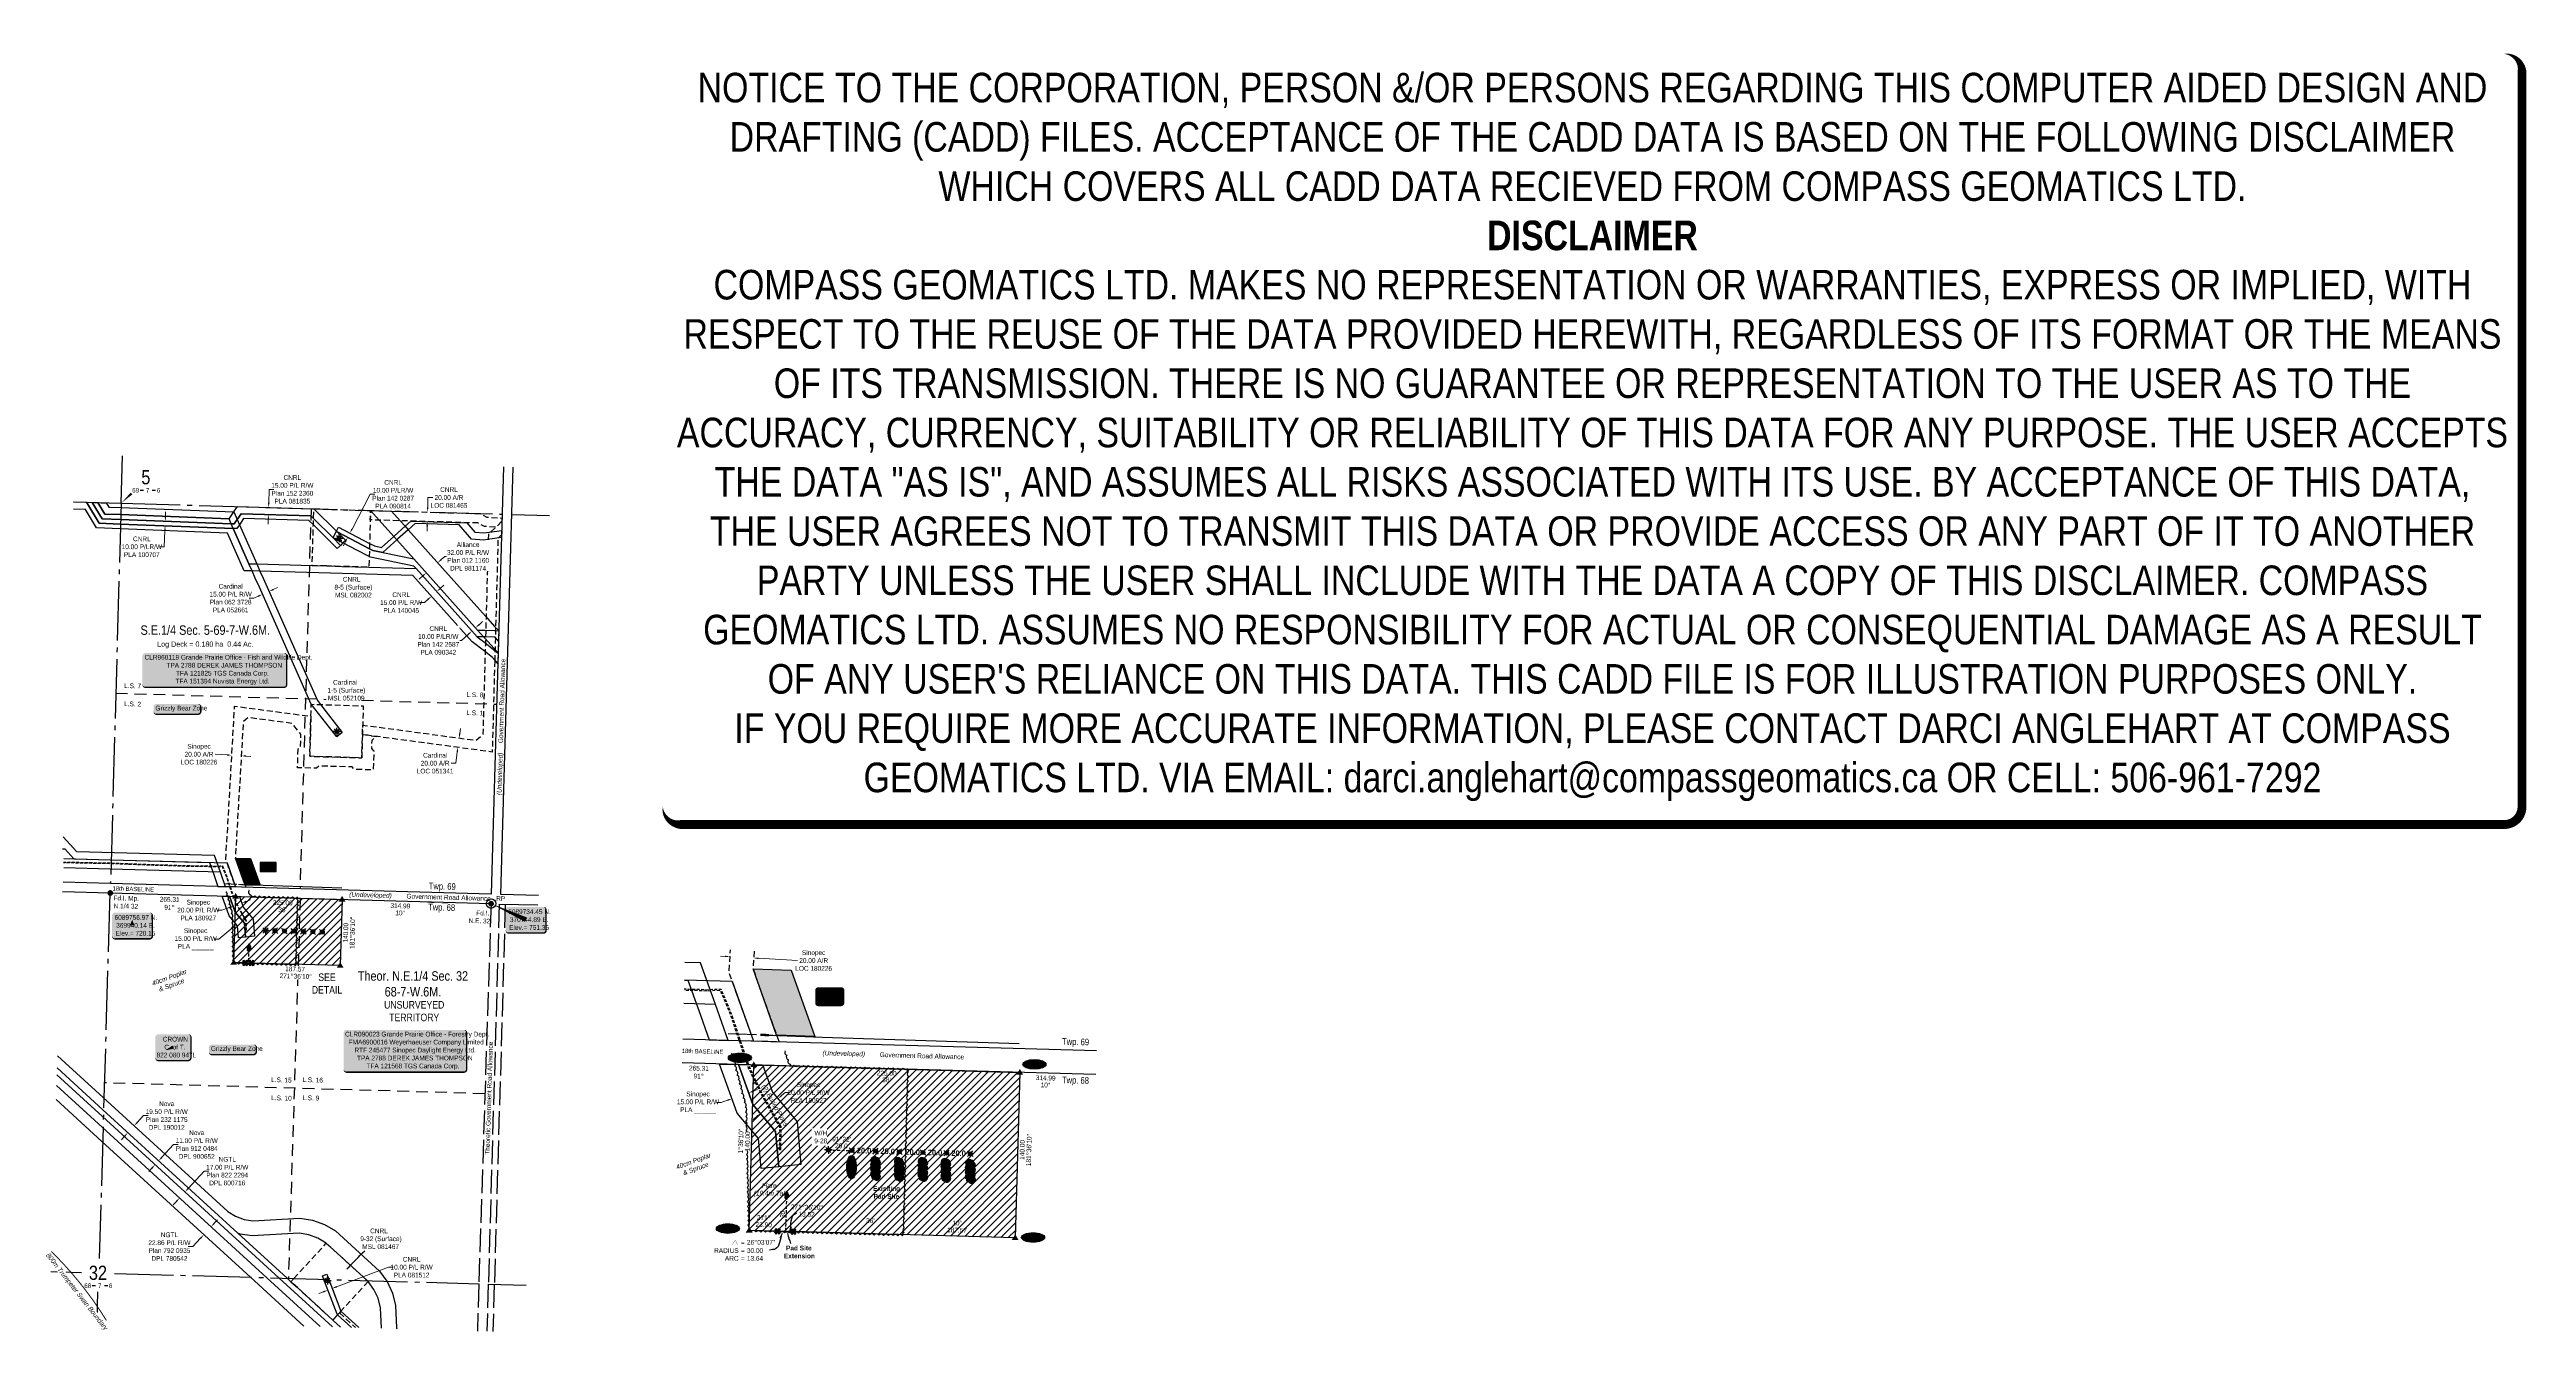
# Model space of a CAD drawing. Extents: x 369812 to 375047, y 6088830 to 6091540.
import ezdxf
from ezdxf.enums import TextEntityAlignment as Align

# ---------------------------------------------------------------- set-up
doc = ezdxf.new("R2010")
doc.units = 0
doc.header["$LTSCALE"] = 5
doc.header["$PDSIZE"] = 0.5
for name, pattern in [('0', [1, 1, 0]), ('DASHDOT2', [12.7, 6.35, -3.175, 0, -3.175]), ('foc-ACCESSROAD', [3.75, 2.5, -1.25]), ('foc-LSD', [8, 5, -3]), ('foc-QUARTERLINE', [33, 25, -3, 2, -3]), ('foc-TIELINE', [1.875, 1.25, -0.625]), ('foc-UNSURVEYED', [12.5, 10, -2.5]), ('UG_PIPE', [1.875, 1.25, -0.625])]:
    doc.linetypes.add(name, pattern=pattern)
doc.layers.get('Defpoints').update_dxf_attribs({"color": 9})
for name, color, linetype in [('10', 1, 'Continuous'), ('35', 37, 'Continuous'), ('9', 3, 'Continuous'), ('AS-FENCE', 48, 'foc-FENCE'), ('AS-OWNER', 7, 'Continuous'), ('AS-PIPE-UG', 44, 'UG_PIPE'), ('AS-PIPE-UG-T', 44, 'Continuous'), ('AS-RESIDENCE', 14, 'Continuous'), ('AS-SURFACE IMPACT', 7, 'Continuous'), ('AS-SYMBOL', 7, 'Continuous'), ('AS-WILDLIFE', 131, 'DASHDOT2'), ('AS-WILDLIFE-BLOCK', 131, 'Continuous'), ('C-AR', 13, 'foc-ACCESSROAD'), ('C-RW', 13, 'Continuous'), ('C-SYMBOL', 7, 'Continuous'), ('C-WS', 13, 'foc-ACCESSROAD'), ('C-WS-S', 13, 'Continuous'), ('D-TXT', 6, 'Continuous'), ('DETAIL-T', 7, 'Continuous'), ('F-AR', 190, 'foc-ACCESSROAD'), ('F-RW', 190, 'Continuous'), ('F-WS', 190, 'foc-ACCESSROAD'), ('F-WS-S', 190, 'Continuous'), ('L-AREAREQUIRED', 7, 'Continuous'), ('L-BD', 7, 'Continuous'), ('L-BD1', 253, 'Continuous'), ('L-MON', 1, 'Continuous'), ('L-QSEC', 8, 'foc-QUARTERLINE'), ('L-ROAD-T', 7, 'Continuous'), ('L-SEC', 7, 'Continuous'), ('L-SECLBL', 7, 'Continuous'), ('L-SECTION-LSD', 7, 'foc-LSD'), ('L-TIE', 7, 'foc-TIELINE'), ('L-UNS-T', 3, 'Continuous'), ('L-USEC', 7, 'foc-UNSURVEYED'), ('P-ELEVATION', 7, 'Continuous'), ('P-PROPOSED', 10, 'Continuous'), ('P-PROPOSED-EXISTING-H', 59, 'Continuous'), ('P-PROPOSED-H', 21, 'Continuous'), ('P-TEMP-BLOCKS', 250, 'Continuous'), ('P-TEMP-H', 41, 'Continuous'), ('P-TEMP_LOG DECK', 46, 'Continuous'), ('P-TXT', 4, 'Continuous'), ('T-BUSH', 110, '0'), ('T-BUSH-T', 110, 'Continuous'), ('T-TIE', 201, 'foc-TIELINE')]:
    doc.layers.add(name, color=color, linetype=linetype)
for name, color, linetype, lineweight in [('C-AR-T', 13, 'Continuous', 9), ('C-RW-T', 13, 'Continuous', 9), ('C-WS-T', 13, 'Continuous', 9), ('F-AR-T', 190, 'Continuous', 9), ('F-RW-T', 190, 'Continuous', 9), ('F-WS-T', 190, 'Continuous', 9), ('T-TEXT', 48, 'Continuous', 18), ('T-TIE-T', 201, 'Continuous', 18)]:
    doc.layers.add(name, color=color, linetype=linetype, lineweight=lineweight)
doc.layers.add('DISCLAIMER', color=7, linetype='Continuous', plot=False)
doc.styles.add('100L', font='ARIALN.TTF', dxfattribs={"height": 11})
doc.styles.add('175L', font='ARIALN.TTF', dxfattribs={"height": 20})
doc.styles.add('240', font='ARIALN.TTF', dxfattribs={"height": 30})
doc.styles.add('80', font='ARIALN.TTF', dxfattribs={"height": 10})
doc.styles.add('80CG', font='ARIALN.TTF', dxfattribs={"height": 10})
doc.styles.add('80L', font='ARIALN.TTF', dxfattribs={"height": 10})
doc.styles.add('80LS', font='ARIALNI.TTF', dxfattribs={"height": 10})
doc.styles.add('BOLD', font='ARIALNB.TTF')
doc.styles.add('foc-LtypeFont', font='ARIALN.TTF', dxfattribs={"height": 7.35})
doc.styles.add('SIMPLEX', font='ARIALN.TTF')
doc.linetypes.add('foc-FENCE', pattern='A,10,-1,["X",foc-LtypeFont,S=0.2,R=0,X=-0.625,Y=-0.75],-1.24', length=12.24)
doc.dimstyles.new('Compass 5 000', dxfattribs={"dimscale": 5, "dimtxt": 9, "dimasz": 2, "dimexe": 0.2, "dimexo": 0.0625, "dimgap": 0.5, "dimtad": 0, "dimtih": 1, "dimtoh": 1, "dimzin": 0, "dimdsep": 46, "dimtxsty": '80CG', "dimcen": 0.1, "dimse1": 1, "dimse2": 1, "dimclrd": 256, "dimclrt": 256, "dimaunit": 1, "dimadec": 4, "dimazin": 0, "dimtfac": 0.06, "dimtofl": 0, "dimtmove": 0, "dimatfit": 1, "dimfxl": 0.2, "dimtolj": 1, "dimtzin": 0, "dimlwd": -1, "dimarcsym": 0})

# ---------------------------------------------------------------- blocks, each defined once
blk = doc.blocks.new('L-SECLBL')
at = {"layer": '9', "color": 7}
for p, q in [((-5.1, -27.8), (-12.3, -27.8)), ((20.7, -27.8), (13.5, -27.8))]:
    blk.add_line(p, q, dxfattribs=at)
at = {"layer": '10', "color": 2, "style": 'SIMPLEX'}
blk.add_attdef('SEC', text='', height=30, dxfattribs=at).set_placement((0, 0), align=Align.MIDDLE)
at = {"layer": '10', "color": 5, "style": '80L'}
blk.add_attdef('TWP', text='', height=9.5, dxfattribs=at).set_placement((-14.4, -27.4), align=Align.MIDDLE_RIGHT)
blk.add_attdef('RGE', text='', height=9.5, dxfattribs=at).set_placement((3.6, -27.4), align=Align.MIDDLE_CENTER)
blk.add_attdef('MER', text='', height=9.5, dxfattribs=at).set_placement((23.2, -27.4), align=Align.MIDDLE_LEFT)
blk = doc.blocks.new('*U39')
h = blk.add_hatch(color=255)
edge = h.paths.add_edge_path()
edge.add_line((-124, -45.5), (124, -45.5))
edge.add_arc((124, -39.5), 6, 270, 360)
edge.add_line((130, -39.5), (130, 38))
edge.add_arc((124, 38), 6, 0, 90)
edge.add_line((124, 44), (-124, 44))
edge.add_arc((-124, 38), 6, 90, 180)
edge.add_line((-130, 38), (-130, -39.5))
edge.add_arc((-124, -39.5), 6, 180, 270)
at = {"color": 44, "flags": 128}
blk.add_lwpolyline([(-124, -45.5, 3, 3, 0), (124, -45.5, 3, 3, 0.414214), (130, -39.5, 3, 3, 0), (130, 38, 3, 0, 0.414214), (124, 44, 0, 0, 0), (-124, 44, 0, 0, 0.414214), (-130, 38, 0, 0, 0), (-130, -39.5, 0, 3, 0.414214)], format="xyseb", close=True, dxfattribs=at)
at = {"color": 44, "style": '80'}
blk.add_attdef('ENTER_TEXT_001', (-36, -5), '', height=10, dxfattribs=at)
blk = doc.blocks.new('*D41')
at = {"layer": 'Defpoints', "color": 0, "transparency": 16777216}
for p in [(370057.1, 6089139.2), (370068.5, 6089151.7), (370098, 6089124.7)]:
    blk.add_point(p, dxfattribs=at)
at = {"layer": 'F-RW-T', "transparency": 16777216}
for p, q in [((370104.8, 6089132.1), (370138.3, 6089168.7)), ((370138.3, 6089168.7), (370148.3, 6089168.7)), ((370079.8, 6089104.8), (370073.1, 6089097.4))]:
    blk.add_line(p, q, dxfattribs=at)
for points in [[(370103.6, 6089133.2), (370106, 6089131), (370098, 6089124.7)], [(370078.6, 6089105.9), (370081, 6089103.7), (370086.6, 6089112.2)]]:
    blk.add_solid(points, dxfattribs=at)
at = {"layer": 'F-RW-T', "transparency": 16777216, "insert": (370187.4, 6089168.7), "char_height": 10, "attachment_point": 5, "style": '80CG'}
blk.add_mtext('\\A1;NGTL\\P17.00 P/L R/W\\PPlan 822 2294\\PDPL 800716', dxfattribs=at)
blk = doc.blocks.new('*D42')
at = {"layer": 'Defpoints', "color": 0, "transparency": 16777216}
for p in [(370036.2, 6089181.3), (370042.3, 6089190.6), (370043.6, 6089189.4)]:
    blk.add_point(p, dxfattribs=at)
at = {"layer": 'F-RW-T', "transparency": 16777216}
for p, q in [((370049.1, 6089198), (370073.7, 6089224.9)), ((370073.7, 6089224.9), (370083.7, 6089224.9)), ((370028.1, 6089175.1), (370021.4, 6089167.7))]:
    blk.add_line(p, q, dxfattribs=at)
for points in [[(370026.9, 6089176.2), (370029.4, 6089174), (370034.9, 6089182.5)], [(370047.8, 6089199.1), (370050.3, 6089196.8), (370042.3, 6089190.6)]]:
    blk.add_solid(points, dxfattribs=at)
at = {"layer": 'F-RW-T', "transparency": 16777216, "insert": (370122.8, 6089224.9), "char_height": 10, "attachment_point": 5, "style": '80CG'}
blk.add_mtext('\\A1;Nova\\P11.00 P/L R/W\\PPlan 912 0484\\PDPL 900652', dxfattribs=at)
blk = doc.blocks.new('*D43')
at = {"layer": 'Defpoints', "color": 0, "transparency": 16777216}
for p in [(369990.5, 6089264.5), (370004.7, 6089225), (370017.9, 6089239.4)]:
    blk.add_point(p, dxfattribs=at)
at = {"layer": 'F-RW-T', "transparency": 16777216}
for p, q in [((369997.2, 6089271.9), (370010.3, 6089286.2)), ((370010.3, 6089286.2), (370020.3, 6089286.2)), ((369970.5, 6089242.7), (369963.8, 6089235.3))]:
    blk.add_line(p, q, dxfattribs=at)
for points in [[(369996, 6089273), (369998.4, 6089270.7), (369990.5, 6089264.5)], [(369969.3, 6089243.8), (369971.8, 6089241.6), (369977.3, 6089250.1)]]:
    blk.add_solid(points, dxfattribs=at)
at = {"layer": 'F-RW-T', "transparency": 16777216, "insert": (370059.4, 6089286.2), "char_height": 10, "attachment_point": 5, "style": '80CG'}
blk.add_mtext('\\A1;Nova\\P19.50 P/L R/W\\PPlan 232 1175\\PDPL 190012', dxfattribs=at)
blk = doc.blocks.new('*D44')
at = {"layer": 'Defpoints', "color": 0, "transparency": 16777216}
for p in [(370401.1, 6088914), (370409.2, 6088920.8), (370410.4, 6088917.6)]:
    blk.add_point(p, dxfattribs=at)
at = {"layer": 'F-RW-T', "transparency": 16777216}
for p, q in [((370418.6, 6088924.3), (370527.9, 6088965.7)), ((370527.9, 6088965.7), (370537.9, 6088965.7)), ((370390.5, 6088913.7), (370381.1, 6088910.1))]:
    blk.add_line(p, q, dxfattribs=at)
for points in [[(370389.9, 6088915.2), (370391.1, 6088912.1), (370399.9, 6088917.2)], [(370418, 6088925.9), (370419.1, 6088922.7), (370409.2, 6088920.8)]]:
    blk.add_solid(points, dxfattribs=at)
at = {"layer": 'F-RW-T', "transparency": 16777216, "insert": (370577, 6088965.7), "char_height": 10, "attachment_point": 5, "style": '80CG'}
blk.add_mtext('\\A1;CNRL\\P10.00 P/L R/W\\PPLA 081512', dxfattribs=at)
blk = doc.blocks.new('*D45')
at = {"layer": 'Defpoints', "color": 0, "transparency": 16777216}
for p in [(370076.7, 6089090.3), (370092.1, 6089107.1), (370153.2, 6089051.2)]:
    blk.add_point(p, dxfattribs=at)
at = {"layer": 'F-RW-T', "transparency": 16777216}
for p, q in [((370160, 6089058.6), (370166.7, 6089066)), ((370114.7, 6089009.1), (370104.7, 6089009.1)), ((370131, 6089027), (370114.7, 6089009.1))]:
    blk.add_line(p, q, dxfattribs=at)
for points in [[(370129.8, 6089028.1), (370132.3, 6089025.8), (370137.8, 6089034.3)], [(370158.7, 6089059.7), (370161.2, 6089057.5), (370153.2, 6089051.2)]]:
    blk.add_solid(points, dxfattribs=at)
at = {"layer": 'F-RW-T', "transparency": 16777216, "insert": (370065.2, 6089009.1), "char_height": 10, "attachment_point": 5, "style": '80CG'}
blk.add_mtext('\\A1;NGTL\\P22.86 P/L R/W\\PPlan 792 0935\\PDPL 780542', dxfattribs=at)
blk = doc.blocks.new('*U40')
h = blk.add_hatch(color=59)
edge = h.paths.add_edge_path()
edge.add_line((-31.5, -28.5), (31.5, -28.5))
edge.add_arc((31.5, -22.5), 6, 270, 360)
edge.add_line((37.5, -22.5), (37.5, 21))
edge.add_arc((31.5, 21), 6, 0, 90)
edge.add_line((31.5, 27), (-31.5, 27))
edge.add_arc((-31.5, 21), 6, 90, 180)
edge.add_line((-37.5, 21), (-37.5, -22.5))
edge.add_arc((-31.5, -22.5), 6, 180, 270)
at = {"color": 1, "flags": 128}
blk.add_lwpolyline([(-31.5, -28.5, 3, 3, 0), (31.5, -28.5, 3, 3, 0.414214), (37.5, -22.5, 3, 3, 0), (37.5, 21, 3, 0, 0.414214), (31.5, 27, 0, 0, 0), (-31.5, 27, 0, 0, 0.414214), (-37.5, 21, 0, 0, 0), (-37.5, -22.5, 0, 3, 0.414214)], format="xyseb", close=True, dxfattribs=at)
blk.add_lwpolyline([(-15.1, -6.6, 0, 7.5, 0), (0, 0, 0, 0, 0)], format="xyseb", dxfattribs=at)
at = {"color": 1, "style": '80'}
blk.add_attdef('ENTER_TEXT_001', (-36, -5), '', height=10, dxfattribs=at)
blk = doc.blocks.new('GAS')
h = blk.add_hatch(color=255)
h.dxf.hatch_style = 1
edge = h.paths.add_edge_path()
edge.add_arc((0, 0), 0.9, 0, 360)
for p, q in [((-0.8, 0), (-1.6, 0)), ((-0.6, 0.6), (-1.1, 1.1)), ((0, 0.8), (0, 1.6)), ((0.6, 0.6), (1.1, 1.1)), ((1.6, 0), (0.8, 0)), ((-0.6, -0.6), (-1.1, -1.1)), ((0, -0.8), (0, -1.6)), ((1.1, -1.1), (0.6, -0.6))]:
    blk.add_line(p, q)
blk.add_circle((0, 0), 0.8)
blk = doc.blocks.new('*D46')
at = {"layer": 'C-RW-T', "transparency": 16777216}
for p, q in [((370227.2, 6089738.9), (370236.6, 6089742.3)), ((370175.8, 6089720.7), (370165.8, 6089720.7)), ((370190.3, 6089725.8), (370175.8, 6089720.7))]:
    blk.add_line(p, q, dxfattribs=at)
for points in [[(370189.8, 6089727.4), (370190.9, 6089724.3), (370199.7, 6089729.2)], [(370226.6, 6089740.5), (370227.7, 6089737.3), (370217.7, 6089735.6)]]:
    blk.add_solid(points, dxfattribs=at)
at = {"layer": 'Defpoints', "color": 0, "transparency": 16777216}
for p in [(370198.1, 6089733.9), (370199.7, 6089729.2), (370216.1, 6089740.3)]:
    blk.add_point(p, dxfattribs=at)
at = {"layer": 'C-RW-T', "transparency": 16777216, "insert": (370126.2, 6089720.7), "char_height": 10, "attachment_point": 5, "style": '80CG'}
blk.add_mtext('\\A1;Sinopec\\P20.00 P/L R/W\\PPLA 180927', dxfattribs=at)
blk = doc.blocks.new('*D47')
at = {"layer": 'C-RW-T', "transparency": 16777216}
for p, q in [((370225.8, 6089706.2), (370233.5, 6089712.6)), ((370169.7, 6089659.1), (370159.7, 6089659.1)), ((370199, 6089683.7), (370169.7, 6089659.1))]:
    blk.add_line(p, q, dxfattribs=at)
for points in [[(370197.9, 6089685), (370200.1, 6089682.4), (370206.7, 6089690.1)], [(370224.7, 6089707.5), (370226.9, 6089704.9), (370218.2, 6089699.8)]]:
    blk.add_solid(points, dxfattribs=at)
at = {"layer": 'Defpoints', "color": 0, "transparency": 16777216}
for p in [(370206.7, 6089690.1), (370206.7, 6089690), (370218.2, 6089699.7)]:
    blk.add_point(p, dxfattribs=at)
at = {"layer": 'C-RW-T', "transparency": 16777216, "insert": (370120.6, 6089659.1), "char_height": 10, "attachment_point": 5, "style": '80CG'}
blk.add_mtext('\\A1;Sinopec\\P15.00 P/L R/W\\PPLA ______', dxfattribs=at)
blk = doc.blocks.new('STRIA')
blk.add_hatch(color=255).paths.add_polyline_path([(0, 1.5), (-1.5, -0.9), (1.4, -0.9)])
blk = doc.blocks.new('STRIAA')
blk.add_blockref('STRIA', (0, 0))
blk = doc.blocks.new('STRIB')
at = {"color": 1}
blk.add_solid([(-1.1, -0.7), (0, 1.1), (1, -0.7)], dxfattribs=at)
blk = doc.blocks.new('STRIBB')
blk.add_blockref('STRIB', (0, 0))
blk = doc.blocks.new('STRICC')
for name in ['STRIAA', 'STRIBB']:
    blk.add_blockref(name, (0, 0))
blk = doc.blocks.new('fdspike')
blk.add_blockref('STRICC', (0, 0))
blk = doc.blocks.new('FLARE')
h = blk.add_hatch(color=255)
h.dxf.hatch_style = 1
h.paths.add_polyline_path([(0.2, 2.4, 0.114147), (0.1, 2.4), (0.1, 2.4, 0.261551), (0, 2.4), (0, 2.4, 0.131268), (0, 2.4), (0, 2.3, 0.041497), (0, 2.3), (-0.1, 2.3, 0.015174), (-0.1, 2.3), (-0.1, 2.2, 0.004376), (-0.1, 2.2), (-0.1, 2.2), (-0.1, 2.1), (-0.1, 2), (-0.1, 2), (-0.1, 1.9), (-0.1, 1.8), (-0.2, 1.8), (-0.2, 1.7), (-0.2, 1.6), (-0.3, 1.5), (-0.3, 1.5), (-0.3, 1.4), (-0.4, 1.3), (-0.4, 1.2, 0.000505), (-0.4, 1.2), (-0.4, 1.2, 0.002398), (-0.4, 1.2), (-0.5, 1.1, 0.004177), (-0.5, 1.1), (-0.5, 1, 0.005735), (-0.5, 1), (-0.5, 1, 0.006994), (-0.5, 0.9), (-0.6, 0.9, 0.00791), (-0.6, 0.9), (-0.6, 0.8, 0.008323), (-0.6, 0.8), (-0.6, 0.7, 0.008095), (-0.6, 0.7), (-0.7, 0.6, 0.008067), (-0.7, 0.6), (-0.7, 0.5, 0.008387), (-0.7, 0.5), (-0.7, 0.4, 0.009056), (-0.7, 0.4), (-0.7, 0.3, 0.010123), (-0.7, 0.3), (-0.7, 0.2, 0.011689), (-0.7, 0.2), (-0.7, 0.1, 0.013925), (-0.7, 0.1), (-0.8, 0, 0.016488), (-0.8, 0), (-0.7, -0.1, 0.017255), (-0.7, -0.1), (-0.7, -0.2, 0.01735), (-0.7, -0.2), (-0.7, -0.3, 0.017311), (-0.7, -0.3), (-0.7, -0.4, 0.01715), (-0.7, -0.4), (-0.7, -0.4, 0.016886), (-0.7, -0.4), (-0.7, -0.5, 0.016546), (-0.7, -0.5), (-0.6, -0.6, 0.016164), (-0.6, -0.6), (-0.6, -0.6, 0.016329), (-0.6, -0.6), (-0.6, -0.7, 0.018828), (-0.6, -0.7), (-0.5, -0.7, 0.022087), (-0.5, -0.7), (-0.5, -0.7, 0.025345), (-0.5, -0.8), (-0.5, -0.8, 0.028234), (-0.5, -0.8), (-0.4, -0.8, 0.030298), (-0.4, -0.8), (-0.4, -0.8, 0.031129), (-0.4, -0.8), (-0.3, -0.9, 0.030544), (-0.3, -0.9), (-0.3, -0.9, 0.028465), (-0.3, -0.9), (-0.2, -0.9, 0.025311), (-0.2, -0.9), (-0.2, -0.9, 0.02283), (-0.2, -0.9), (-0.1, -0.9, 0.021226), (-0.1, -0.9), (-0.1, -0.9, 0.020401), (0, -0.9), (0, -0.9, 0.020299), (0, -0.9), (0.1, -0.9, 0.020911), (0.1, -0.9), (0.1, -0.8, 0.022277), (0.1, -0.8), (0.2, -0.8, 0.023712), (0.2, -0.8), (0.2, -0.8, 0.022408), (0.2, -0.8), (0.2, -0.7, 0.01993), (0.2, -0.7), (0.3, -0.7, 0.017146), (0.3, -0.7), (0.3, -0.7, 0.014211), (0.3, -0.7), (0.3, -0.6, 0.011221), (0.3, -0.6), (0.4, -0.6, 0.008212), (0.4, -0.6), (0.4, -0.6, 0.005172), (0.4, -0.6), (0.4, -0.5, 0.002523), (0.4, -0.5), (0.4, -0.5, 0.001671), (0.4, -0.5), (0.5, -0.5, 0.001229), (0.5, -0.5), (0.5, -0.4, 0.00075), (0.5, -0.4), (0.5, -0.4, 0.00026), (0.5, -0.4), (0.5, -0.4), (0.6, -0.3), (0.6, -0.3), (0.6, -0.3), (0.6, -0.2, 0.001311), (0.6, -0.2), (0.7, -0.2, 0.003726), (0.7, -0.2), (0.7, -0.1, 0.006065), (0.7, -0.1), (0.7, -0.1, 0.008452), (0.7, -0.1), (0.7, -0.1, 0.010991), (0.7, 0), (0.8, 0, 0.013767), (0.8, 0), (0.8, 0, 0.016839), (0.8, 0.1), (0.8, 0.1, 0.019104), (0.8, 0.1), (0.8, 0.2, 0.016987), (0.8, 0.2), (0.8, 0.2, 0.013636), (0.8, 0.2), (0.8, 0.3, 0.010244), (0.8, 0.3), (0.9, 0.3, 0.006846), (0.9, 0.3), (0.9, 0.4, 0.003419), (0.9, 0.4), (0.9, 0.4), (0.9, 0.5), (0.9, 0.5), (0.9, 0.5), (0.9, 0.6), (0.9, 0.6, 0.001278), (0.9, 0.6), (0.9, 0.7, 0.004735), (0.9, 0.7), (0.9, 0.7, 0.008354), (0.9, 0.7), (0.9, 0.8, 0.012059), (0.9, 0.8), (0.9, 0.8, 0.015712), (0.9, 0.8), (0.9, 0.8, 0.018457), (0.9, 0.9), (0.9, 0.9, 0.018102), (0.9, 0.9), (0.9, 0.9, 0.016533), (0.9, 0.9), (0.9, 1, 0.014576), (0.9, 1), (0.9, 1, 0.012435), (0.9, 1), (0.8, 1.1, 0.010283), (0.8, 1.1), (0.8, 1.1, 0.00824), (0.8, 1.1), (0.8, 1.2, 0.00638), (0.8, 1.2), (0.8, 1.2, 0.004735), (0.8, 1.2), (0.8, 1.3, 0.003388), (0.8, 1.3), (0.7, 1.3, 0.002345), (0.7, 1.3), (0.7, 1.4, 0.001492), (0.7, 1.4), (0.7, 1.5, 0.000746), (0.7, 1.5), (0.6, 1.5), (0.6, 1.6), (0.6, 1.6), (0.5, 1.7), (0.5, 1.7), (0.5, 1.8), (0.5, 1.8), (0.4, 1.9), (0.4, 1.9), (0.4, 2), (0.4, 2), (0.4, 2.1, 0.000332), (0.4, 2.1), (0.3, 2.1, 0.001849), (0.3, 2.1), (0.3, 2.2, 0.0038), (0.3, 2.2), (0.3, 2.2, 0.006473), (0.3, 2.2), (0.2, 2.3, 0.010865), (0.2, 2.3), (0.2, 2.3, 0.019524), (0.2, 2.3), (0.2, 2.4, 0.041077), (0.2, 2.4)])
at = {"color": 48, "flags": 128}
for points in [[(0.1, -0.7), (0.1, -0.7), (0, -0.8), (0, -0.8), (-0.1, -0.8), (-0.1, -0.8), (-0.2, -0.8), (-0.2, -0.8), (-0.2, -0.8), (-0.3, -0.8), (-0.3, -0.8), (-0.4, -0.7), (-0.4, -0.7), (-0.4, -0.7), (-0.5, -0.6), (-0.5, -0.6), (-0.5, -0.6), (-0.5, -0.5), (-0.6, -0.5), (-0.6, -0.4), (-0.6, -0.3), (-0.6, -0.3), (-0.6, -0.2), (-0.6, -0.1), (-0.7, 0), (-0.6, 0.1), (-0.6, 0.2), (-0.6, 0.3), (-0.6, 0.4), (-0.6, 0.5), (-0.6, 0.6), (-0.5, 0.7), (-0.5, 0.7), (-0.5, 0.8), (-0.4, 0.9), (-0.4, 1), (-0.4, 1.1), (-0.3, 1.1), (-0.3, 1.2), (-0.3, 1.3), (-0.2, 1.3), (-0.2, 1.4), (-0.2, 1.5), (-0.1, 1.6), (-0.1, 1.6), (-0.1, 1.7), (0, 1.8), (0, 1.9), (0, 2), (0, 2), (0, 2.1), (0, 2.2), (0, 2.2), (0, 2.3), (0.1, 2.3), (0.1, 2.3), (0.1, 2.3), (0.1, 2.3), (0.1, 2.3), (0.1, 2.3), (0.2, 2.2), (0.2, 2.2), (0.2, 2.1), (0.2, 2.1), (0.3, 2), (0.3, 2), (0.3, 1.9), (0.3, 1.9), (0.4, 1.8), (0.4, 1.8), (0.4, 1.7), (0.4, 1.7), (0.5, 1.6), (0.5, 1.6), (0.5, 1.5), (0.5, 1.5), (0.6, 1.4), (0.6, 1.4), (0.6, 1.3), (0.7, 1.2), (0.7, 1.2), (0.7, 1.1), (0.7, 1.1), (0.8, 1), (0.8, 1), (0.8, 1), (0.8, 0.9), (0.8, 0.9), (0.8, 0.8), (0.8, 0.8), (0.8, 0.8), (0.8, 0.7), (0.8, 0.7), (0.8, 0.6), (0.8, 0.6), (0.8, 0.6), (0.8, 0.5), (0.8, 0.5), (0.8, 0.4), (0.8, 0.4), (0.8, 0.3), (0.8, 0.3), (0.7, 0.2), (0.7, 0.2), (0.7, 0.1), (0.7, 0.1), (0.7, 0), (0.7, 0), (0.6, 0), (0.6, -0.1), (0.6, -0.1), (0.6, -0.2), (0.5, -0.2), (0.5, -0.2), (0.5, -0.3), (0.5, -0.3), (0.4, -0.4), (0.4, -0.4), (0.4, -0.4), (0.4, -0.4), (0.3, -0.5), (0.3, -0.5), (0.3, -0.5), (0.3, -0.6), (0.2, -0.6), (0.2, -0.6), (0.2, -0.7), (0.1, -0.7)], [(0, -0.7), (0, -0.8), (0, -0.8), (-0.1, -0.8), (-0.1, -0.8), (-0.1, -0.8), (-0.1, -0.8), (-0.2, -0.8), (-0.2, -0.8), (-0.2, -0.8), (-0.2, -0.8), (-0.2, -0.8), (-0.3, -0.7), (-0.3, -0.7), (-0.3, -0.7), (-0.3, -0.7), (-0.3, -0.7), (-0.3, -0.6), (-0.4, -0.6), (-0.4, -0.6), (-0.4, -0.5), (-0.4, -0.5), (-0.4, -0.5), (-0.4, -0.4), (-0.4, -0.4), (-0.4, -0.3), (-0.4, -0.3), (-0.4, -0.2), (-0.4, -0.1), (-0.4, -0.1), (-0.4, 0), (-0.3, 0), (-0.3, 0.1), (-0.3, 0.1), (-0.3, 0.2), (-0.3, 0.2), (-0.3, 0.2), (-0.2, 0.3), (-0.2, 0.3), (-0.2, 0.4), (-0.2, 0.4), (-0.2, 0.4), (-0.1, 0.5), (-0.1, 0.5), (-0.1, 0.6), (-0.1, 0.6), (-0.1, 0.7), (-0.1, 0.7), (0, 0.7), (0, 0.8), (0, 0.8), (0, 0.9), (0, 0.9), (0, 0.9), (0, 0.9), (0, 1), (0, 1), (0, 1), (0, 1), (0, 0.9), (0, 0.9), (0.1, 0.9), (0.1, 0.9), (0.1, 0.8), (0.1, 0.8), (0.1, 0.8), (0.1, 0.7), (0.1, 0.7), (0.2, 0.7), (0.2, 0.7), (0.2, 0.6), (0.2, 0.6), (0.2, 0.6), (0.2, 0.5), (0.2, 0.5), (0.3, 0.5), (0.3, 0.4), (0.3, 0.4), (0.3, 0.4), (0.3, 0.3), (0.3, 0.3), (0.4, 0.3), (0.4, 0.3), (0.4, 0.2), (0.4, 0.2), (0.4, 0.2), (0.4, 0.2), (0.4, 0.1), (0.4, 0.1), (0.4, 0.1), (0.4, 0.1), (0.4, 0.1), (0.4, 0), (0.4, 0), (0.4, 0), (0.4, 0), (0.4, -0.1), (0.4, -0.1), (0.4, -0.1), (0.4, -0.1), (0.4, -0.2), (0.4, -0.2), (0.4, -0.2), (0.4, -0.2), (0.4, -0.3), (0.3, -0.3), (0.3, -0.3), (0.3, -0.3), (0.3, -0.4), (0.3, -0.4), (0.3, -0.4), (0.3, -0.4), (0.3, -0.5), (0.2, -0.5), (0.2, -0.5), (0.2, -0.5), (0.2, -0.5), (0.2, -0.6), (0.2, -0.6), (0.2, -0.6), (0.1, -0.6), (0.1, -0.6), (0.1, -0.7), (0.1, -0.7), (0.1, -0.7), (0.1, -0.7), (0.1, -0.7), (0, -0.7)]]:
    blk.add_lwpolyline(points, close=True, dxfattribs=at)
blk = doc.blocks.new('TEMP')
h = blk.add_hatch(color=255)
h.dxf.hatch_style = 1
h.paths.add_polyline_path([(0, 0.3), (-0.7, 1.2), (-0.7, 0.7), (-1.2, 0.7), (-0.3, 0), (-1.2, -0.7), (-0.7, -0.7), (-0.7, -1.2), (0, -0.3), (0.7, -1.2), (0.7, -0.7), (1.2, -0.7), (0.3, 0), (1.2, 0.7), (0.7, 0.7), (0.7, 1.2)])
h.paths.add_polyline_path([(0.6, 0.8), (0.6, 0.6), (0.8, 0.6), (0.1, 0), (0.8, -0.6), (0.6, -0.6), (0.6, -0.8), (0, -0.1), (-0.6, -0.8), (-0.6, -0.6), (-0.8, -0.6), (-0.1, 0), (-0.8, 0.6), (-0.6, 0.6), (-0.6, 0.8), (0, 0.1)], flags=16)
h = blk.add_hatch(color=1)
h.dxf.hatch_style = 1
h.paths.add_polyline_path([(0, 0.1), (-0.6, 0.8), (-0.6, 0.6), (-0.8, 0.6), (-0.1, 0), (-0.8, -0.6), (-0.6, -0.6), (-0.6, -0.8), (0, -0.1), (0.6, -0.8), (0.6, -0.6), (0.8, -0.6), (0.1, 0), (0.8, 0.6), (0.6, 0.6), (0.6, 0.8)])
at = {"color": 1}
for p, q in [((-0.1, 0), (0.1, 0)), ((0, 0.1), (0, -0.1))]:
    blk.add_line(p, q, dxfattribs=at)
at = {"color": 255, "flags": 128}
blk.add_lwpolyline([(-0.3, 0), (-1.2, 0.7), (-0.7, 0.7), (-0.7, 1.2), (0, 0.3), (0.7, 1.2), (0.7, 0.7), (1.2, 0.7), (0.3, 0), (1.2, -0.7), (0.7, -0.7), (0.7, -1.2), (0, -0.3), (-0.7, -1.2), (-0.7, -0.7), (-1.2, -0.7)], close=True, dxfattribs=at)
at = {"color": 1, "flags": 128}
blk.add_lwpolyline([(-0.1, 0), (-0.8, 0.6), (-0.6, 0.6), (-0.6, 0.8), (0, 0.1), (0.6, 0.8), (0.6, 0.6), (0.8, 0.6), (0.1, 0), (0.8, -0.6), (0.6, -0.6), (0.6, -0.8), (0, -0.1), (-0.6, -0.8), (-0.6, -0.6), (-0.8, -0.6)], close=True, dxfattribs=at)
blk = doc.blocks.new('*U49')
h = blk.add_hatch(color=255)
edge = h.paths.add_edge_path()
edge.add_line((-146.5, -37), (146.5, -37))
edge.add_arc((146.5, -31), 6, 270, 360)
edge.add_line((152.5, -31), (152.5, 29.5))
edge.add_arc((146.5, 29.5), 6, 0, 90)
edge.add_line((146.5, 35.5), (-146.5, 35.5))
edge.add_arc((-146.5, 29.5), 6, 90, 180)
edge.add_line((-152.5, 29.5), (-152.5, -31))
edge.add_arc((-146.5, -31), 6, 180, 270)
at = {"color": 44, "flags": 128}
blk.add_lwpolyline([(-146.5, -37, 3, 3, 0), (146.5, -37, 3, 3, 0.414214), (152.5, -31, 3, 3, 0), (152.5, 29.5, 3, 0, 0.414214), (146.5, 35.5, 0, 0, 0), (-146.5, 35.5, 0, 0, 0.414214), (-152.5, 29.5, 0, 0, 0), (-152.5, -31, 0, 3, 0.414214)], format="xyseb", close=True, dxfattribs=at)
at = {"color": 44, "style": '80'}
blk.add_attdef('ENTER_TEXT_001', (-36, -5), '', height=10, dxfattribs=at)
blk = doc.blocks.new('*D50')
at = {"layer": 'Defpoints', "color": 0, "transparency": 16777216}
blk.add_point((370610.1, 6090431.7), dxfattribs=at)
at = {"layer": 'F-RW-T', "transparency": 16777216}
for p, q in [((370600.7, 6090427.2), (370593.2, 6090420.6)), ((370639.5, 6090461.9), (370646.9, 6090468.5)), ((370646.9, 6090468.5), (370656.9, 6090468.5))]:
    blk.add_line(p, q, dxfattribs=at)
for points in [[(370599.6, 6090428.5), (370601.8, 6090426), (370608.1, 6090433.9)], [(370638.4, 6090463.1), (370640.6, 6090460.6), (370632, 6090455.2)]]:
    blk.add_solid(points, dxfattribs=at)
at = {"layer": 'F-RW-T', "transparency": 16777216, "insert": (370696.4, 6090468.5), "char_height": 10, "attachment_point": 5, "style": '80CG', "bg_fill": 3, "box_fill_scale": 1.1, "bg_fill_color": 256, "bg_fill_true_color": 13158600, "bg_fill_transparency": 0}
blk.add_mtext('\\A1;Alliance\\P32.00 P/L R/W\\PPlan 012 1160\\PDPL 981174', dxfattribs=at)
at = {"layer": 'Defpoints', "color": 0, "transparency": 16777216}
for p in [(370632, 6090455.2), (370634, 6090453)]:
    blk.add_point(p, dxfattribs=at)
blk = doc.blocks.new('*D51')
at = {"layer": 'Defpoints', "color": 0, "transparency": 16777216}
for p in [(370650.2, 6090068.1), (370652.9, 6090087.9), (370674.8, 6090064.8)]:
    blk.add_point(p, dxfattribs=at)
at = {"layer": 'F-AR-T', "transparency": 16777216}
for p, q in [((370678.8, 6090094.5), (370680.2, 6090104.4)), ((370670.3, 6090031.3), (370660.3, 6090031.3)), ((370673.5, 6090054.9), (370670.3, 6090031.3))]:
    blk.add_line(p, q, dxfattribs=at)
for points in [[(370671.8, 6090055.1), (370675.1, 6090054.7), (370674.8, 6090064.8)], [(370677.2, 6090094.8), (370680.5, 6090094.3), (370677.5, 6090084.6)]]:
    blk.add_solid(points, dxfattribs=at)
at = {"layer": 'F-AR-T', "transparency": 16777216, "insert": (370626.8, 6090031.3), "char_height": 10, "attachment_point": 5, "style": '80CG'}
blk.add_mtext('\\A1;Cardinal\\P20.00 A/R\\PLOC 051341', dxfattribs=at)
blk = doc.blocks.new('*D52')
at = {"layer": 'Defpoints', "color": 0, "transparency": 16777216}
for p in [(370610.7, 6090562.3), (370610.8, 6090542.3), (370611.4, 6090562.3)]:
    blk.add_point(p, dxfattribs=at)
at = {"layer": 'F-AR-T', "transparency": 16777216}
for p, q in [((370611, 6090572.3), (370611.6, 6090593.1)), ((370611.6, 6090593.1), (370621.6, 6090593.1)), ((370609.9, 6090532.3), (370609.6, 6090522.3))]:
    blk.add_line(p, q, dxfattribs=at)
for points in [[(370608.2, 6090532.4), (370611.5, 6090532.3), (370610.2, 6090542.3)], [(370609.4, 6090572.3), (370612.7, 6090572.2), (370610.7, 6090562.3)]]:
    blk.add_solid(points, dxfattribs=at)
at = {"layer": 'F-AR-T', "transparency": 16777216, "insert": (370656, 6090593.1), "char_height": 10, "attachment_point": 5, "style": '80CG'}
blk.add_mtext('\\A1;CNRL\\P20.00 A/R\\PLOC 081465', dxfattribs=at)
blk = doc.blocks.new('*D53')
at = {"layer": 'Defpoints', "color": 0, "transparency": 16777216}
for p in [(370261.9, 6090388.4), (370264.5, 6090382.3), (370278.2, 6090388.4)]:
    blk.add_point(p, dxfattribs=at)
at = {"layer": 'F-RW-T', "transparency": 16777216}
for p, q in [((370243.6, 6090380.3), (370233.6, 6090380.3)), ((370252.7, 6090384.3), (370243.6, 6090380.3)), ((370284.7, 6090398.5), (370293.9, 6090402.6))]:
    blk.add_line(p, q, dxfattribs=at)
for points in [[(370252, 6090385.8), (370253.4, 6090382.8), (370261.9, 6090388.4)], [(370284, 6090400), (370285.4, 6090397), (370275.6, 6090394.5)]]:
    blk.add_solid(points, dxfattribs=at)
at = {"layer": 'F-RW-T', "transparency": 16777216, "insert": (370194.5, 6090380.3), "char_height": 10, "attachment_point": 5, "style": '80CG'}
blk.add_mtext('\\A1;Cardinal\\P15.00 P/L R/W\\PPlan 062 3728\\PPLA 052661', dxfattribs=at)
blk = doc.blocks.new('*D54')
at = {"layer": 'Defpoints', "color": 0, "transparency": 16777216}
for p in [(370274.8, 6090572), (370282.3, 6090556.8), (370282.7, 6090571.7)]:
    blk.add_point(p, dxfattribs=at)
at = {"layer": 'F-RW-T', "transparency": 16777216}
for p, q in [((370275.1, 6090582), (370275.9, 6090610.4)), ((370275.9, 6090610.4), (370285.9, 6090610.4)), ((370274.1, 6090547), (370273.8, 6090537))]:
    blk.add_line(p, q, dxfattribs=at)
for points in [[(370273.4, 6090582), (370276.8, 6090581.9), (370274.8, 6090572)], [(370272.4, 6090547), (370275.8, 6090546.9), (370274.4, 6090557)]]:
    blk.add_solid(points, dxfattribs=at)
at = {"layer": 'F-RW-T', "transparency": 16777216, "insert": (370325, 6090610.4), "char_height": 10, "attachment_point": 5, "style": '80CG'}
blk.add_mtext('\\A1;CNRL\\P15.00 P/L R/W\\PPlan 152 2360\\PPLA 081835', dxfattribs=at)
blk = doc.blocks.new('*D55')
at = {"layer": 'Defpoints', "color": 0, "transparency": 16777216}
for p in [(370706.9, 6090323.4), (370699.4, 6090316.7), (370704.6, 6090310.9)]:
    blk.add_point(p, dxfattribs=at)
at = {"layer": 'F-RW-T', "transparency": 16777216}
for p, q in [((370719.5, 6090324.2), (370726.9, 6090330.9)), ((370682.1, 6090290.9), (370672.1, 6090290.9)), ((370697.1, 6090304.3), (370682.1, 6090290.9))]:
    blk.add_line(p, q, dxfattribs=at)
for points in [[(370718.4, 6090325.5), (370720.6, 6090323), (370712, 6090317.6)], [(370696, 6090305.5), (370698.2, 6090303), (370704.6, 6090310.9)]]:
    blk.add_solid(points, dxfattribs=at)
at = {"layer": 'F-RW-T', "transparency": 16777216, "insert": (370633.4, 6090290.9), "char_height": 10, "attachment_point": 5, "style": '80CG', "bg_fill": 3, "box_fill_scale": 1.1, "bg_fill_color": 256, "bg_fill_true_color": 13158600, "bg_fill_transparency": 0}
blk.add_mtext('\\A1;CNRL\\P10.00 P/LR/W\\PPlan 142 2587\\PPLA 090342', dxfattribs=at)
blk = doc.blocks.new('*D56')
at = {"layer": 'Defpoints', "color": 0, "transparency": 16777216}
for p in [(370438, 6090510.8), (370442.6, 6090519.7), (370446.5, 6090517.6)]:
    blk.add_point(p, dxfattribs=at)
at = {"layer": 'F-RW-T', "transparency": 16777216}
for p, q in [((370451.1, 6090526.5), (370489.1, 6090600)), ((370489.1, 6090600), (370499.1, 6090600)), ((370437.3, 6090499.9), (370432.7, 6090491))]:
    blk.add_line(p, q, dxfattribs=at)
for points in [[(370449.6, 6090527.3), (370452.6, 6090525.8), (370446.5, 6090517.6)], [(370435.8, 6090500.6), (370438.8, 6090499.1), (370441.9, 6090508.8)]]:
    blk.add_solid(points, dxfattribs=at)
at = {"layer": 'F-RW-T', "transparency": 16777216, "insert": (370537.9, 6090600), "char_height": 10, "attachment_point": 5, "style": '80CG'}
blk.add_mtext('\\A1;CNRL\\P10.00 P/LR/W\\PPlan 142 0287\\PPLA 090814', dxfattribs=at)
blk = doc.blocks.new('*D57')
at = {"layer": 'Defpoints', "color": 0, "transparency": 16777216}
for p in [(370029.8, 6090534.2), (370030.1, 6090544.2), (370056, 6090533.2)]:
    blk.add_point(p, dxfattribs=at)
at = {"layer": 'F-RW-T', "transparency": 16777216}
for p, q in [((370056.8, 6090553.2), (370057.2, 6090563.2)), ((370054.3, 6090488.9), (370044.3, 6090488.9)), ((370055.6, 6090523.2), (370054.3, 6090488.9))]:
    blk.add_line(p, q, dxfattribs=at)
for points in [[(370054, 6090523.2), (370057.3, 6090523.1), (370056, 6090533.2)], [(370055.1, 6090553.2), (370058.5, 6090553.1), (370056.4, 6090543.2)]]:
    blk.add_solid(points, dxfattribs=at)
at = {"layer": 'F-RW-T', "transparency": 16777216, "insert": (370006.8, 6090488.9), "char_height": 10, "attachment_point": 5, "style": '80CG'}
blk.add_mtext('\\A1;CNRL\\P10.00 P/LR/W\\PPLA 100707', dxfattribs=at)
blk = doc.blocks.new('*D58')
at = {"layer": 'Defpoints', "color": 0, "transparency": 16777216}
for p in [(370618.9, 6090384.3), (370619.2, 6090384), (370630.4, 6090393.9)]:
    blk.add_point(p, dxfattribs=at)
at = {"layer": 'F-RW-T', "transparency": 16777216}
for p, q in [((370604, 6090371), (370594, 6090371)), ((370611.4, 6090377.7), (370604, 6090371)), ((370637.5, 6090401), (370645, 6090407.7))]:
    blk.add_line(p, q, dxfattribs=at)
for points in [[(370610.3, 6090378.9), (370612.5, 6090376.4), (370618.9, 6090384.3)], [(370636.4, 6090402.2), (370638.6, 6090399.8), (370630.1, 6090394.3)]]:
    blk.add_solid(points, dxfattribs=at)
at = {"layer": 'F-RW-T', "transparency": 16777216, "insert": (370554.9, 6090371), "char_height": 10, "attachment_point": 5, "style": '80CG'}
blk.add_mtext('\\A1;CNRL\\P15.00 P/L R/W\\PPLA 140045', dxfattribs=at)
blk = doc.blocks.new('*U59')
h = blk.add_hatch(color=255)
edge = h.paths.add_edge_path()
edge.add_line((-44, -11.5), (44, -11.5))
edge.add_arc((44, -5.5), 6, 270, 360)
edge.add_line((50, -5.5), (50, 4))
edge.add_arc((44, 4), 6, 0, 90)
edge.add_line((44, 10), (-44, 10))
edge.add_arc((-44, 4), 6, 90, 180)
edge.add_line((-50, 4), (-50, -5.5))
edge.add_arc((-44, -5.5), 6, 180, 270)
at = {"color": 131, "flags": 128}
blk.add_lwpolyline([(-44, -11.5, 3, 3, 0), (44, -11.5, 3, 3, 0.414214), (50, -5.5, 3, 3, 0), (50, 4, 3, 0, 0.414214), (44, 10, 0, 0, 0), (-44, 10, 0, 0, 0.414214), (-50, 4, 0, 0, 0), (-50, -5.5, 0, 3, 0.414214)], format="xyseb", close=True, dxfattribs=at)
at = {"color": 131, "style": '80'}
blk.add_attdef('ENTER_TEXT_001', (-36, -5), '', height=10, dxfattribs=at)
blk = doc.blocks.new('*D60')
at = {"layer": 'C-AR-T', "transparency": 16777216}
for p, q in [((370187.1, 6090048.8), (370162, 6090050.3)), ((370227, 6090046.4), (370237, 6090045.8))]:
    blk.add_line(p, q, dxfattribs=at)
at = {"layer": 'C-AR-T', "linetype": 'Continuous', "transparency": 16777216}
for points in [[(370187.2, 6090050.5), (370187, 6090047.1), (370197, 6090048.2)], [(370227.1, 6090048.1), (370226.9, 6090044.8), (370217, 6090047)]]:
    blk.add_solid(points, dxfattribs=at)
at = {"layer": 'Defpoints', "color": 0, "linetype": 'Continuous', "transparency": 16777216}
for p in [(370197.2, 6090051.1), (370217, 6090047), (370217.2, 6090050)]:
    blk.add_point(p, dxfattribs=at)
at = {"layer": 'C-AR-T', "linetype": 'Continuous', "transparency": 16777216, "insert": (370127.7, 6090050.3), "char_height": 10, "attachment_point": 5, "style": '80CG'}
blk.add_mtext('\\A1;Sinopec\\P20.00 A/R\\PLOC 180226 ', dxfattribs=at)
blk = doc.blocks.new('*D61')
at = {"layer": 'C-RW-T', "transparency": 16777216}
for p, q in [((371298.7, 6089337.8), (371308.2, 6089341.2)), ((371231.4, 6089313.9), (371221.4, 6089313.9)), ((371244.6, 6089318.6), (371231.4, 6089313.9))]:
    blk.add_line(p, q, dxfattribs=at)
at = {"layer": 'C-RW-T', "linetype": 'Continuous', "transparency": 16777216}
for points in [[(371298.2, 6089339.4), (371299.3, 6089336.2), (371289.3, 6089334.5)], [(371244, 6089320.1), (371245.1, 6089317), (371254, 6089321.9)]]:
    blk.add_solid(points, dxfattribs=at)
at = {"layer": 'Defpoints', "color": 0, "linetype": 'Continuous', "transparency": 16777216}
for p in [(371243.1, 6089352.5), (371278.5, 6089365), (371254, 6089321.9)]:
    blk.add_point(p, dxfattribs=at)
at = {"layer": 'C-RW-T', "linetype": 'Continuous', "transparency": 16777216, "insert": (371182.3, 6089313.9), "char_height": 10, "attachment_point": 5, "style": '80CG'}
blk.add_mtext('\\A1;Sinopec\\P15.00 P/L R/W\\PPLA ______', dxfattribs=at)
blk = doc.blocks.new('*D62')
at = {"layer": 'C-RW-T', "transparency": 16777216}
for p, q in [((371358.9, 6089328.4), (371366.6, 6089334.8)), ((371366.6, 6089334.8), (371376.6, 6089334.8)), ((371306.5, 6089284.4), (371298.8, 6089277.9))]:
    blk.add_line(p, q, dxfattribs=at)
at = {"layer": 'C-RW-T', "linetype": 'Continuous', "transparency": 16777216}
for points in [[(371357.8, 6089329.7), (371360, 6089327.1), (371351.3, 6089322)], [(371305.4, 6089285.6), (371307.5, 6089283.1), (371314.1, 6089290.8)]]:
    blk.add_solid(points, dxfattribs=at)
at = {"layer": 'Defpoints', "color": 0, "linetype": 'Continuous', "transparency": 16777216}
for p in [(371323.6, 6089279.5), (371351.3, 6089322), (371360.7, 6089310.7)]:
    blk.add_point(p, dxfattribs=at)
at = {"layer": 'C-RW-T', "linetype": 'Continuous', "transparency": 16777216, "insert": (371416.1, 6089334.8), "char_height": 10, "attachment_point": 5, "style": '80CG'}
blk.add_mtext('\\A1;Sinopec\\P20.00 P/L R/W\\PPLA 180927', dxfattribs=at)
blk = doc.blocks.new('curve')
at = {"const_width": 0.1}
blk.add_lwpolyline([(-5, 5.4), (-6.1, 3.5), (-3.9, 3.5)], close=True, dxfattribs=at)
at = {"style": '80'}
for s, p in [('RADIUS', (-3.5, 0)), ('ARC', (-3.5, -3.3))]:
    blk.add_text(s, height=2, dxfattribs=at).set_placement(p, align=Align.RIGHT)
for p in [(-2.4, 3.4), (-2.4, 0), (-2.4, -3.3)]:
    blk.add_text('=', height=1.8, dxfattribs=at).set_placement(p)
for tag, p in [('CURVE_RADIUS', (0, 0)), ('DELTA', (0, 3.5)), ('ARC_LENGTH', (0, -3.3))]:
    blk.add_attdef(tag, p, '', height=2, dxfattribs=at)
blk = doc.blocks.new('WC')
at = {"layer": 'L-MON'}
h = blk.add_hatch(color=255, dxfattribs=at)
h.dxf.hatch_style = 1
edge = h.paths.add_edge_path()
edge.add_arc((0, 0), 0.9, 0, 360)
at = {"layer": 'L-MON', "color": 240, "flags": 128}
for points in [[(-0.6, 0.5), (-1.2, 1.1)], [(0.5, 0.6), (1.1, 1.2)], [(-1.2, -1.2), (-0.6, -0.6)], [(1.2, -1.2), (0.6, -0.6)]]:
    blk.add_lwpolyline(points, dxfattribs=at)
at = {"layer": 'L-MON', "color": 240}
for radius in [0.8, 0.373]:
    blk.add_circle((0, 0), radius, dxfattribs=at)
blk = doc.blocks.new('*U63')
h = blk.add_hatch(color=191)
edge = h.paths.add_edge_path()
edge.add_line((-24, -20), (24, -20))
edge.add_arc((24, -14), 6, 270, 360)
edge.add_line((30, -14), (30, 12.5))
edge.add_arc((24, 12.5), 6, 0, 90)
edge.add_line((24, 18.5), (-24, 18.5))
edge.add_arc((-24, 12.5), 6, 90, 180)
edge.add_line((-30, 12.5), (-30, -14))
edge.add_arc((-24, -14), 6, 180, 270)
at = {"color": 250, "flags": 128}
blk.add_lwpolyline([(-24, -20, 3, 3, 0), (24, -20, 3, 3, 0.414214), (30, -14, 3, 3, 0), (30, 12.5, 3, 0, 0.414214), (24, 18.5, 0, 0, 0), (-24, 18.5, 0, 0, 0.414214), (-30, 12.5, 0, 0, 0), (-30, -14, 0, 3, 0.414214)], format="xyseb", close=True, dxfattribs=at)
at = {"flags": 128}
blk.add_lwpolyline([(-13.6, -8.4, 0, 7.5, 0), (0, 0, 0, 0, 0)], format="xyseb", dxfattribs=at)
at = {"color": 250}
for tag, p, height, style in [('TEMP_AREA_W1_001', (-9.2, 2.2), 12, 'BOLD'), ('ENTER_TEXT_001', (-30.7, -12.5), 9, '80')]:
    blk.add_attdef(tag, p, '', height=height, dxfattribs=dict(at, style=style))
blk = doc.blocks.new('Temporary Area')
h = blk.add_hatch(color=191)
h.dxf.hatch_style = 1
h.paths.add_polyline_path([(-16.8, -9.4), (16.3, -9.4), (16.3, 9.1), (-16.8, 9.1)])
at = {"color": 250}
for points in [[(-17, -9.6), (16.5, -9.6), (16.5, 9.3), (-17, 9.3)], [(-16.9, -9.5), (16.4, -9.5), (16.4, 9.2), (-16.9, 9.2)]]:
    blk.add_lwpolyline(points, close=True, dxfattribs=at)
at = {"color": 250, "style": '80L'}
blk.add_attdef('TEMPORARY', text='', height=9, dxfattribs=at).set_placement((0, -0.1), align=Align.MIDDLE_CENTER)
blk = doc.blocks.new('*D64')
at = {"layer": 'C-AR-T', "transparency": 16777216}
for p, q in [((371240, 6089622.9), (371230, 6089623.4)), ((371309.9, 6089618.9), (371392.4, 6089614.1))]:
    blk.add_line(p, q, dxfattribs=at)
at = {"layer": 'C-AR-T', "linetype": 'Continuous', "transparency": 16777216}
for points in [[(371240.1, 6089624.5), (371239.9, 6089621.2), (371250, 6089622.3)], [(371309.9, 6089620.5), (371309.8, 6089617.2), (371299.9, 6089619.4)]]:
    blk.add_solid(points, dxfattribs=at)
at = {"layer": 'Defpoints', "color": 0, "linetype": 'Continuous', "transparency": 16777216}
for p in [(371249.9, 6089621.6), (371299.8, 6089618.7), (371299.9, 6089619.4)]:
    blk.add_point(p, dxfattribs=at)
at = {"layer": 'C-AR-T', "linetype": 'Continuous', "transparency": 16777216, "insert": (371426.7, 6089614.1), "char_height": 10, "attachment_point": 5, "style": '80CG'}
blk.add_mtext('\\A1;Sinopec\\P20.00 A/R\\PLOC 180226 ', dxfattribs=at)
blk = doc.blocks.new('we')
at = {"layer": 'P-ELEVATION'}
h = blk.add_hatch(color=111, dxfattribs=at)
h.dxf.hatch_style = 1
edge = h.paths.add_edge_path()
edge.add_ellipse((0, 0), major_axis=(-24.4, 0), ratio=0.410256, start_angle=0, end_angle=360)
at = {"layer": 'P-ELEVATION', "color": 7, "flags": 128}
blk.add_lwpolyline([(0, 0, 12.5, 0, 0), (-12.4, -6.4, 0, 0, 0)], format="xyseb", dxfattribs=at)
at = {"layer": 'P-ELEVATION', "color": 7}
blk.add_ellipse((0, 0), major_axis=(-24.4, 0), ratio=0.410256, dxfattribs=at)
at = {"layer": 'P-ELEVATION', "style": '80'}
blk.add_attdef('ELEVATION', text='', height=10, dxfattribs=at).set_placement((0, 0), align=Align.MIDDLE_CENTER)
blk = doc.blocks.new('wa')
at = {"layer": 'P-ELEVATION'}
h = blk.add_hatch(color=111, dxfattribs=at)
h.dxf.hatch_style = 1
edge = h.paths.add_edge_path()
edge.add_arc((-17.4, -4.5), 6.1, 215, 325)
edge.add_arc((-7.4, -4.5), 6.1, 215, 325)
edge.add_arc((2.6, -4.5), 6.1, 215, 325)
edge.add_arc((12.7, -4.5), 6.1, 215, 325)
edge.add_arc((18.1, -3.7), 4.32, 263.4336, 373.4336)
edge.add_arc((18.8, 2.3), 6.1, 305, 415)
edge.add_arc((17.5, 4.4), 5.69, 30.6955, 140.6955)
edge.add_arc((8.1, 4.5), 6.1, 35, 145)
edge.add_arc((-1.9, 4.5), 6.1, 35, 145)
edge.add_arc((-11.9, 4.5), 6.1, 35, 145)
edge.add_arc((-18, 3.8), 4.33, 75.4261, 185.4261)
edge.add_arc((-18.4, -2.3), 6.96, 125, 235)
at = {"color": 240, "flags": 128}
blk.add_lwpolyline([(-22.4, -8, 0.520567), (-12.3, -8, 0.520567), (-2.4, -8, 0.520567), (7.6, -8, 0.520567), (17.6, -8, 0.520567), (22.4, -2.7, 0.520567), (22.4, 7.3, 0.520567), (13.1, 8, 0.520567), (3.1, 8, 0.520567), (-6.9, 8, 0.520567), (-16.9, 8, 0.520567), (-22.4, 3.4, 0.520567)], format="xyb", close=True, dxfattribs=at)
at = {"layer": 'P-ELEVATION', "color": 240, "flags": 128}
blk.add_lwpolyline([(0, 0, 12.5, 0, 0), (-12.4, -6.4, 0, 0, 0)], format="xyseb", dxfattribs=at)
at = {"layer": 'P-ELEVATION', "color": 240, "style": '80'}
blk.add_attdef('ELEVATION', text='', height=10, dxfattribs=at).set_placement((0, 0), align=Align.MIDDLE_CENTER)
blk = doc.blocks.new('Disclaimer_Legal')
at = {"layer": 'DISCLAIMER', "color": 254, "flags": 128}
blk.add_lwpolyline([(-3613, -1105, 37.5, 37.5, 0), (4096, -1105, 37.5, 37.5, 0.414214), (4171, -1030, 37.5, 37.5, 0), (4171, 2079, 37.5, 0, 0.414214), (4096, 2154, 0, 0, 0), (-3613, 2154, 0, 0, 0.414214), (-3688, 2079, 0, 0, 0), (-3688, -1030, 0, 37.5, 0.414214)], format="xyseb", close=True, dxfattribs=at)
at = {"layer": 'DISCLAIMER', "color": 254, "insert": (242, 534), "char_height": 125, "width": 7717.57, "attachment_point": 5, "style": '80'}
blk.add_mtext('NOTICE TO THE CORPORATION, PERSON &/OR PERSONS REGARDING THIS COMPUTER AIDED DESIGN AND DRAFTING (CADD) FILES. ACCEPTANCE OF THE CADD DATA IS BASED ON THE FOLLOWING DISCLAIMER WHICH COVERS ALL CADD DATA RECIEVED FROM COMPASS GEOMATICS LTD.\\P{\\fArial Narrow|b1|i0|c0|p34;DISCLAIMER}\\PCOMPASS GEOMATICS LTD. MAKES NO REPRESENTATION OR WARRANTIES, EXPRESS OR IMPLIED, WITH RESPECT TO THE REUSE OF THE DATA PROVIDED HEREWITH, REGARDLESS OF ITS FORMAT OR THE MEANS OF ITS TRANSMISSION. THERE IS NO GUARANTEE OR REPRESENTATION TO THE USER AS TO THE ACCURACY, CURRENCY, SUITABILITY OR RELIABILITY OF THIS DATA FOR ANY PURPOSE. THE USER ACCEPTS THE DATA "AS IS", AND ASSUMES ALL RISKS ASSOCIATED WITH ITS USE. BY ACCEPTANCE OF THIS DATA, THE USER AGREES NOT TO TRANSMIT THIS DATA OR PROVIDE ACCESS OR ANY PART OF IT TO ANOTHER PARTY UNLESS THE USER SHALL INCLUDE WITH THE DATA A COPY OF THIS DISCLAIMER. COMPASS GEOMATICS LTD. ASSUMES NO RESPONSIBILITY FOR ACTUAL OR CONSEQUENTIAL DAMAGE AS A RESULT OF ANY USER\'S RELIANCE ON THIS DATA. THIS CADD FILE IS FOR ILLUSTRATION PURPOSES ONLY.\\PIF YOU REQUIRE MORE ACCURATE INFORMATION, PLEASE CONTACT DARCI ANGLEHART AT COMPASS GEOMATICS LTD. VIA EMAIL: darci.anglehart@compassgeomatics.ca OR CELL: 506-961-7292', dxfattribs=at)
blk = doc.blocks.new('*U66')
h = blk.add_hatch(color=254)
edge = h.paths.add_edge_path()
edge.add_line((-36.5, -28.5), (36.5, -28.5))
edge.add_arc((36.5, -22.5), 6, 270, 360)
edge.add_line((42.5, -22.5), (42.5, 21))
edge.add_arc((36.5, 21), 6, 0, 90)
edge.add_line((36.5, 27), (-36.5, 27))
edge.add_arc((-36.5, 21), 6, 90, 180)
edge.add_line((-42.5, 21), (-42.5, -22.5))
edge.add_arc((-36.5, -22.5), 6, 180, 270)
at = {"color": 1, "flags": 128}
blk.add_lwpolyline([(-73.7, 33.9, 0, 10, 0), (0, 0, 5, 5, 0)], format="xyseb", dxfattribs=at)
blk.add_lwpolyline([(-36.5, -28.5, 3, 3, 0), (36.5, -28.5, 3, 3, 0.414214), (42.5, -22.5, 3, 3, 0), (42.5, 21, 3, 0, 0.414214), (36.5, 27, 0, 0, 0), (-36.5, 27, 0, 0, 0.414214), (-42.5, 21, 0, 0, 0), (-42.5, -22.5, 0, 3, 0.414214)], format="xyseb", close=True, dxfattribs=at)
at = {"color": 1, "style": '80'}
blk.add_attdef('ENTER_TEXT_001', (-36, -5), '', height=10, dxfattribs=at)
blk = doc.blocks.new('*U67')
h = blk.add_hatch(color=254)
edge = h.paths.add_edge_path()
edge.add_line((-36.5, -28.5), (36.5, -28.5))
edge.add_arc((36.5, -22.5), 6, 270, 360)
edge.add_line((42.5, -22.5), (42.5, 21))
edge.add_arc((36.5, 21), 6, 0, 90)
edge.add_line((36.5, 27), (-36.5, 27))
edge.add_arc((-36.5, 21), 6, 90, 180)
edge.add_line((-42.5, 21), (-42.5, -22.5))
edge.add_arc((-36.5, -22.5), 6, 180, 270)
at = {"color": 1, "flags": 128}
blk.add_lwpolyline([(-36.5, -28.5, 3, 3, 0), (36.5, -28.5, 3, 3, 0.414214), (42.5, -22.5, 3, 3, 0), (42.5, 21, 3, 0, 0.414214), (36.5, 27, 0, 0, 0), (-36.5, 27, 0, 0, 0.414214), (-42.5, 21, 0, 0, 0), (-42.5, -22.5, 0, 3, 0.414214)], format="xyseb", close=True, dxfattribs=at)
blk.add_lwpolyline([(-0.2, 11.6, 0, 10, 0), (0, 0, 5, 5, 0)], format="xyseb", dxfattribs=at)
at = {"color": 1, "style": '80'}
blk.add_attdef('ENTER_TEXT_001', (-36, -5), '', height=10, dxfattribs=at)
blk = doc.blocks.new('fdia')
at = {"color": 255, "const_width": 1}
blk.add_lwpolyline([(-0.5, 0, 1), (0.5, 0, 1)], format="xyb", close=True, dxfattribs=at)
blk = doc.blocks.new('Fdiaa')
blk.add_blockref('fdia', (0, 0))
blk = doc.blocks.new('fdib')
at = {"color": 1, "const_width": 1.6}
blk.add_lwpolyline([(-0.4, 0, 1), (0.4, 0, 1)], format="xyb", close=True, dxfattribs=at)
at = {"color": 1}
blk.add_circle((0, 0), 0.8, dxfattribs=at)
blk = doc.blocks.new('Fdibb')
blk.add_blockref('fdib', (0, 0))
blk = doc.blocks.new('fdicc')
for name in ['Fdibb', 'Fdiaa']:
    blk.add_blockref(name, (0, 0))
blk = doc.blocks.new('FDI')
blk.add_blockref('fdicc', (0, 0))
blk = doc.blocks.new('A$Caba561e7')
at = {"layer": '35', "color": 3}
blk.add_circle((370744.9, 6089734.4), 10, dxfattribs=at)
at = {"layer": '35', "xscale": 5.000000000000004, "yscale": 5.000000000000004, "zscale": 5.000000000000004}
blk.add_blockref('FDI', (370744.9, 6089734.4), dxfattribs=at)
at = {"layer": '35', "color": 3, "style": '80'}
blk.add_attdef('RP_001', (370755.8, 6089740.2), '', height=10, dxfattribs=at)
blk = doc.blocks.new('A$C3a00dcf9')
blk.add_line((369940.137, 6089756.97), (370744.887, 6089734.449))

msp = doc.modelspace()

# ---------------------------------------------------------------- hatches: boundary and pattern name
at = {"layer": 'P-PROPOSED-EXISTING-H'}
h = msp.add_hatch(dxfattribs=at)
h.set_pattern_fill('ANSI31', color=256, scale=3.496466, style=0)
h.set_pattern_definition([(45, (112.5, 1850.486), (-7.849789912, 7.849789912), [])])
h.paths.add_polyline_path([(370205.227, 6089749.539), (370235.206, 6089748.699), (370430.111, 6089743.241), (370426.19, 6089603.338), (370201.309, 6089609.636)])
h = msp.add_hatch(dxfattribs=at)
h.set_pattern_fill('ANSI31', color=256, scale=3.49646594, style=0)
h.paths.add_polyline_path([(371300.264, 6089393.215), (371375.212, 6089391.116), (371862.474, 6089377.47), (371852.673, 6089027.714), (371290.469, 6089043.459)])
at = {"layer": 'P-PROPOSED-H'}
h = msp.add_hatch(color=256, dxfattribs=at)
h.dxf.hatch_style = 1
edge = h.paths.add_edge_path()
edge.add_line((370238.689, 6089608.59), (370225.288, 6089608.965))
edge.add_arc((370232.807, 6089637.998), 29.991, 255.481473, 281.310127)
h = msp.add_hatch(color=256, dxfattribs=at)
h.dxf.hatch_style = 1
edge = h.paths.add_edge_path()
edge.add_line((371383.919, 6089040.842), (371350.418, 6089041.78))
edge.add_arc((371369.214, 6089114.363), 74.977, 255.481473, 281.310127)
at = {"layer": 'P-TEMP-H'}
h = msp.add_hatch(color=256, dxfattribs=at)
h.dxf.hatch_style = 1
h.paths.add_polyline_path([(370204.54, 6089830.837), (370236.758, 6089829.715), (370256.691, 6089773.51), (370224.472, 6089774.632)])
h = msp.add_hatch(color=256, dxfattribs=at)
h.dxf.hatch_style = 1
h.paths.add_polyline_path([(371298.546, 6089596.461), (371379.093, 6089593.656), (371428.924, 6089453.143), (371348.377, 6089455.948)])

# ---------------------------------------------------------------- linework, layer by layer
at = {"layer": 'AS-FENCE', "flags": 128}
for points in [[(370207.401, 6089775.162), (370183.537, 6089775.971)], [(370218.044, 6089774.79), (370221.263, 6089774.681), (370226.094, 6089774.401), (370262.947, 6089773.194), (370429.485, 6089767.648)], [(371305.698, 6089457.272), (371246.04, 6089459.294)], [(371332.306, 6089456.342), (371340.354, 6089456.069), (371352.432, 6089455.369), (371444.563, 6089452.352), (371860.909, 6089438.487)]]:
    msp.add_lwpolyline(points, dxfattribs=at)
for points, const_width in [([(370218.044, 6089774.79), (370210.752, 6089775.064)], 1.999), ([(371332.306, 6089456.342), (371314.076, 6089457.027)], 4.999)]:
    msp.add_lwpolyline(points, dxfattribs=dict(at, const_width=const_width))
at = {"layer": 'AS-PIPE-UG', "flags": 128}
for points in [[(370226.972, 6089677.606), (370227.143, 6089687.325), (370227.442, 6089692.959), (370227.239, 6089697.147), (370226.221, 6089698.892), (370224.074, 6089702.609), (370220.03, 6089709.809), (370214.62, 6089719.299), (370211.26, 6089725.317), (370209.67, 6089728.605), (370206.721, 6089734.556), (370200.798, 6089746.978), (370196.37, 6089759.757), (370186.149, 6089790.566), (370180.007, 6089805.615), (370177.082, 6089812.321), (370173.431, 6089812.477), (370165.357, 6089811.938), (370158.403, 6089812.444), (370109.294, 6089813.017), (370021.255, 6089815.679), (369942.4, 6089818.736), (369841.218, 6089820.681)], [(370227.972, 6089677.589), (370228.142, 6089687.29), (370228.443, 6089692.957), (370228.226, 6089697.439), (370227.086, 6089699.393), (370224.943, 6089703.103), (370220.9, 6089710.301), (370215.491, 6089719.79), (370212.147, 6089725.779), (370210.568, 6089729.045), (370207.62, 6089734.993), (370201.724, 6089747.358), (370197.316, 6089760.079), (370187.074, 6089790.944), (370180.928, 6089806.004), (370177.748, 6089813.293), (370173.419, 6089813.478), (370165.36, 6089812.94), (370158.445, 6089813.443), (370109.315, 6089814.017), (370021.289, 6089816.678), (369942.429, 6089819.735), (369841.25, 6089821.68)], [(371354.627, 6089213.383), (371355.054, 6089237.681), (371355.802, 6089251.766), (371355.294, 6089262.234), (371352.749, 6089266.597), (371347.382, 6089275.889), (371337.271, 6089293.89), (371323.746, 6089317.615), (371315.346, 6089332.66), (371311.371, 6089340.88), (371303.998, 6089355.758), (371289.191, 6089386.813), (371278.121, 6089418.761), (371252.569, 6089495.783), (371237.214, 6089533.405), (371229.901, 6089550.17), (371220.774, 6089550.559), (371200.59, 6089549.212), (371183.205, 6089550.477), (371152.853, 6089550.832)], [(371357.125, 6089213.339), (371357.552, 6089237.593), (371358.304, 6089251.761), (371357.761, 6089262.966), (371354.911, 6089267.851), (371349.553, 6089277.126), (371339.447, 6089295.12), (371325.923, 6089318.843), (371317.564, 6089333.814), (371313.616, 6089341.979), (371306.246, 6089356.851), (371291.507, 6089387.763), (371280.487, 6089419.565), (371254.883, 6089496.728), (371239.516, 6089534.377), (371231.567, 6089552.6), (371220.744, 6089553.062), (371200.597, 6089551.718), (371183.31, 6089552.975), (371152.924, 6089553.33)]]:
    msp.add_lwpolyline(points, dxfattribs=at)
at = {"layer": 'AS-WILDLIFE', "const_width": 1.999, "flags": 128}
msp.add_lwpolyline([(369815.508, 6088998.793), (369826.559, 6088987.873), (369843.407, 6088970.126), (369859.678, 6088951.849), (369875.358, 6088933.062), (369890.43, 6088913.784), (369904.878, 6088894.034), (369918.687, 6088873.833), (369931.845, 6088853.201), (369931.902, 6088853.105)], dxfattribs=at)
at = {"layer": 'C-AR', "flags": 128}
msp.add_lwpolyline([(370364.173, 6090130.646), (370361.69, 6090045.97), (370471.62, 6090042.748), (370473.062, 6090091.946), (370502.862, 6090087.936), (370492.674, 6090079.293), (370492.176, 6090062.175), (370497.027, 6090057.033), (370495.864, 6090017.062), (370455.893, 6090018.225), (370451.042, 6090023.368), (370381.094, 6090025.403), (370375.952, 6090020.552), (370335.981, 6090021.715), (370337.144, 6090061.686), (370342.286, 6090066.537), (370343.112, 6090092.981), (370323.898, 6090115.602), (370231.625, 6090127.886), (370221.12, 6090119.223), (370204.54, 6089830.837), (370226.443, 6089769.076), (370205.016, 6089769.676), (370187.013, 6089820.423), (370184.341, 6089827.974), (370203.025, 6090151.86), (370364.173, 6090130.646)], close=True, dxfattribs=at)
msp.add_lwpolyline([(371300.696, 6089633.857), (371298.546, 6089596.461), (371353.303, 6089442.057), (371299.736, 6089443.558), (371254.728, 6089570.426), (371248.05, 6089589.303), (371250.786, 6089636.726)], dxfattribs=at)
at = {"layer": 'C-RW'}
for points in [[(369839.492, 6089850.06), (369843.762, 6089849.934), (369863.163, 6089829.364), (370149.57, 6089821.249), (370158.714, 6089795.681), (370167.515, 6089770.728), (370183.588, 6089770.279), (370172.833, 6089800.686), (370160.262, 6089835.951), (369869.81, 6089844.172), (369840.237, 6089875.527)], [(371153.472, 6089572.708), (371161.122, 6089572.491), (371183.982, 6089508.571), (371205.984, 6089446.189), (371246.167, 6089445.064), (371219.28, 6089521.083), (371187.851, 6089609.246), (371154.533, 6089610.189)]]:
    msp.add_lwpolyline(points, dxfattribs=at)
at = {"layer": 'C-RW', "flags": 128}
for points in [[(369842.218, 6089830.173), (369940.283, 6089827.308), (369940.609, 6089827.298), (370187.007, 6089820.418), (370205.016, 6089769.676), (370183.588, 6089770.279), (370172.764, 6089800.804), (369940.02, 6089807.313), (369939.694, 6089807.323), (369841.65, 6089810.188)], [(371153.487, 6089573.239), (371254.715, 6089570.413), (371299.736, 6089443.558), (371246.167, 6089445.064), (371219.108, 6089521.379), (371152.072, 6089523.253)]]:
    msp.add_lwpolyline(points, dxfattribs=at)
at = {"layer": 'C-RW'}
for points in [[(370192.368, 6089749.911), (370204.329, 6089716.238), (370223.616, 6089693.258), (370226.23, 6089663.401), (370211.291, 6089662.094), (370209.09, 6089687.24), (370191.104, 6089708.67), (370176.295, 6089750.361)], [(370245.082, 6089665.458), (370226.23, 6089663.401), (370223.616, 6089693.258), (370204.329, 6089716.238), (370192.375, 6089749.943), (370202.563, 6089749.648), (370212.899, 6089749.239), (370220.908, 6089726.652), (370241.925, 6089701.602), (370245.082, 6089665.458)], [(371268.118, 6089394.146), (371298.019, 6089309.963), (371346.238, 6089252.514), (371352.77, 6089177.871), (371315.424, 6089174.602), (371309.922, 6089237.468), (371264.956, 6089291.042), (371227.935, 6089395.271)], [(371399.901, 6089183.012), (371352.77, 6089177.871), (371346.238, 6089252.514), (371298.019, 6089309.963), (371268.134, 6089394.225), (371293.604, 6089393.489), (371319.445, 6089392.466), (371339.467, 6089335.997), (371392.01, 6089273.373), (371399.901, 6089183.012)]]:
    msp.add_lwpolyline(points, close=True, dxfattribs=at)
at = {"layer": 'C-WS'}
for p, q in [((370238.689, 6089608.59, 721.293), (370225.288, 6089608.965, 721.293)), ((370330.4, 6089606.408), (370330.4, 6089606.408)), ((371383.919, 6089040.842, 1803.233), (371350.418, 6089041.78, 1803.233)), ((371613.197, 6089035.387), (371613.197, 6089035.387))]:
    msp.add_line(p, q, dxfattribs=at)
at = {"layer": 'F-AR', "flags": 128}
msp.add_lwpolyline([(370767.985, 6090542.771), (370754.898, 6090530.374), (370730.95, 6090532.031), (370716.314, 6090539.26), (370693.607, 6090539.913), (370575.526, 6090543.311), (370552.772, 6090543.967), (370508.66, 6090545.237), (370489.643, 6090545.786), (370490.213, 6090565.757), (370534.454, 6090564.485), (370721.262, 6090559.119), (370736.192, 6090551.745), (370768.186, 6090549.793), (370767.985, 6090542.771)], close=True, dxfattribs=at)
at = {"layer": 'F-AR'}
msp.add_lwpolyline([(370426.752, 6088838.958), (370410.403, 6088853.914), (370420.697, 6088865.144), (370424.373, 6088869.154), (370458.29, 6088838.056)], dxfattribs=at)
at = {"layer": 'F-RW'}
for points in [[(369863.072, 6090583.819), (369890.126, 6090583.04), (369916.884, 6090538.575), (369961.196, 6090536.851), (370200.138, 6090527.551), (370233.138, 6090453.148), (370249.753, 6090452.669), (370366.866, 6090449.298), (370396.848, 6090448.435), (370415.47, 6090447.899), (370430.458, 6090447.467), (370486.791, 6090445.845), (370586.616, 6090442.973), (370715.412, 6090298.781), (370731.47, 6090286.451), (370751.066, 6090271.405), (370760.175, 6090264.333), (370759.527, 6090241.921), (370750.539, 6090251.973), (370747.871, 6090254.957), (370730.969, 6090267.98), (370704.828, 6090288.121), (370579.734, 6090428.168), (370256.494, 6090437.473), (370239.878, 6090437.951), (370223.259, 6090438.43), (370187.96, 6090518.02), (369960.902, 6090526.856), (369911.101, 6090528.795), (369887.438, 6090568.12), (369862.621, 6090568.834)], [(370513.159, 6088836.487), (370511.032, 6088880.089), (370506.111, 6088900.128), (370497.375, 6088918.821), (370485.161, 6088935.451), (370483.09, 6088937.344), (370396.756, 6089016.521), (370379.107, 6089027.209), (370359.712, 6089034.25), (370339.316, 6089037.37), (370239.945, 6089031.883), (370214.876, 6089035.717), (370209.583, 6089037.633), (369924.391, 6089298.547), (369827.653, 6089387.046)], [(369827.653, 6089387.046), (369924.391, 6089298.547), (370209.582, 6089037.628), (370313.923, 6088942.176), (370321.903, 6088934.883), (370335.546, 6088922.4), (370410.403, 6088853.913), (370426.751, 6088838.958)], [(369828.458, 6089412.764), (369925.14, 6089324.33), (370188.598, 6089083.348), (370204.914, 6089073.371), (370222.829, 6089066.869), (370241.668, 6089063.988), (370341.039, 6089069.474), (370367.666, 6089065.401), (370392.987, 6089056.21), (370416.027, 6089042.255), (370509.083, 6088956.931), (370524.33, 6088936.166), (370525.028, 6088935.222), (370536.432, 6088910.819), (370542.856, 6088884.659), (370545.162, 6088837.38), (370545.609, 6088835.56)], [(370383.947, 6088840.181), (370271.118, 6088943.401), (369923.316, 6089261.592), (369826.499, 6089350.164)], [(369826.499, 6089350.164), (369923.316, 6089261.592), (370271.118, 6088943.401), (370383.947, 6088840.181)], [(370409.935, 6088839.438), (370297.107, 6088942.657), (369923.968, 6089284.029), (369827.2, 6089372.557)], [(369827.2, 6089372.557), (369923.968, 6089284.029), (370297.107, 6088942.657), (370409.935, 6088839.438)], [(370349.001, 6088841.18), (370236.171, 6088944.4), (369922.439, 6089231.422), (369825.557, 6089320.053)], [(370450.025, 6088838.292), (370420.697, 6088865.144), (370419.4, 6088866.331), (370391.539, 6088939.958), (370388.691, 6088947.493), (370398.042, 6088951.031), (370402.345, 6088939.65), (370427.664, 6088872.742), (370427.908, 6088872.097), (370465.307, 6088837.855)]]:
    msp.add_lwpolyline(points, dxfattribs=at)
for points in [[(370195.621, 6090537.736), (370202.143, 6090537.481), (370208.196, 6090546.372), (370216.552, 6090558.647), (370363.93, 6090554.405), (370369.702, 6090548.672), (370410.899, 6090507.879), (370426.769, 6090491.998), (370419.827, 6090485.053), (370385.726, 6090518.828), (370369.315, 6090535.088), (370359.806, 6090544.51), (370221.691, 6090548.501), (370212.964, 6090535.623), (370207.305, 6090527.271), (370200.137, 6090527.551), (369961.197, 6090536.85), (369916.884, 6090538.575), (369890.126, 6090583.04), (369902.091, 6090582.696), (369922.748, 6090548.394), (369961.492, 6090546.88), (370195.621, 6090537.736)], [(370370.301, 6090569.206), (370418.081, 6090521.761), (370419.49, 6090520.361), (370437.322, 6090502.653), (370431.817, 6090497.095), (370426.769, 6090491.998), (370410.899, 6090507.879), (370369.702, 6090548.672), (370363.93, 6090554.405), (370216.552, 6090558.647), (370208.196, 6090546.372), (370202.143, 6090537.481), (370195.621, 6090537.736), (369961.492, 6090546.88), (369922.748, 6090548.394), (369902.091, 6090582.696), (369903.105, 6090582.667), (369913.967, 6090582.355), (369928.53, 6090558.173), (369961.787, 6090556.875), (370191.105, 6090547.917), (370201.034, 6090562.519), (370208.764, 6090573.859), (370370.301, 6090569.206)], [(370693.607, 6090539.913), (370710.827, 6090519.626), (370729.399, 6090518.113), (370741.161, 6090519.761), (370767.431, 6090523.44), (370766.996, 6090508.238), (370757.456, 6090506.902), (370737.375, 6090504.09), (370729.836, 6090503.033), (370703.416, 6090505.19), (370677.798, 6090535.368), (370584.647, 6090538.049), (370569.829, 6090524.864), (370547.285, 6090504.803), (370545.889, 6090503.561), (370525.269, 6090485.213), (370515.968, 6090476.935), (370495.215, 6090481.157), (370487.907, 6090484.941), (370419.49, 6090520.361), (370417.806, 6090521.232), (370418.081, 6090521.761), (370422.414, 6090530.108), (370488.224, 6090496.034), (370498.578, 6090490.673), (370513.043, 6090487.713), (370539.23, 6090511.015), (370540.639, 6090512.269), (370563.172, 6090532.319), (370575.526, 6090543.311), (370693.607, 6090539.913)], [(370760.901, 6090289.466), (370760.156, 6090263.696), (370751.131, 6090273.8), (370731.716, 6090295.533), (370729.166, 6090298.389), (370716.335, 6090312.752), (370581.608, 6090463.58), (370545.89, 6090503.565), (370539.232, 6090511.02), (370508.663, 6090545.243), (370490.344, 6090565.753), (370534.454, 6090564.485), (370552.773, 6090543.968), (370563.173, 6090532.321), (370569.83, 6090524.865), (370732.982, 6090342.153), (370752.396, 6090320.413), (370761.545, 6090311.772), (370760.901, 6090289.466)], [(370581.607, 6090463.578), (370716.335, 6090312.752), (370732.172, 6090312.301), (370752.16, 6090311.728), (370761.536, 6090311.461), (370760.901, 6090289.466), (370753.547, 6090297.69), (370751.78, 6090297.74), (370731.792, 6090298.312), (370729.165, 6090298.388), (370715.412, 6090298.781), (370586.615, 6090442.973), (370581.929, 6090448.22), (370490.178, 6090466.881), (370487.432, 6090468.303), (370461.318, 6090481.822), (370431.817, 6090497.095), (370410.899, 6090507.879), (370417.806, 6090521.232), (370419.49, 6090520.361), (370487.907, 6090484.941), (370495.215, 6090481.157), (370515.968, 6090476.935), (370581.607, 6090463.578)]]:
    msp.add_lwpolyline(points, close=True, dxfattribs=at)
at = {"layer": 'F-WS', "flags": 128}
for points in [[(370396.848, 6090448.435), (370366.866, 6090449.298), (370369.315, 6090535.088), (370369.702, 6090548.672), (370370.301, 6090569.206), (370490.213, 6090565.757), (370489.643, 6090545.786), (370488.224, 6090496.034), (370487.907, 6090484.941), (370487.432, 6090468.303), (370486.791, 6090445.846), (370430.458, 6090447.468), (370415.47, 6090447.899), (370396.848, 6090448.435)], [(370473.062, 6090091.946), (370471.62, 6090042.748), (370361.69, 6090045.97), (370364.179, 6090130.865), (370364.225, 6090132.425), (370364.474, 6090140.91), (370364.57, 6090144.171), (370364.949, 6090155.916), (370374.671, 6090155.614), (370384.417, 6090155.328), (370474.843, 6090152.677), (370473.652, 6090112.043), (370473.062, 6090091.946)]]:
    msp.add_lwpolyline(points, close=True, dxfattribs=at)
at = {"layer": 'F-WS'}
msp.add_lwpolyline([(370420.697, 6088865.144), (370410.403, 6088853.914), (370335.546, 6088922.4), (370321.903, 6088934.883), (370328.22, 6088941.768), (370396.756, 6089016.521), (370483.091, 6088937.344), (370485.161, 6088935.451), (370427.664, 6088872.742), (370424.373, 6088869.154), (370420.697, 6088865.144)], close=True, dxfattribs=at)
at = {"layer": 'L-QSEC', "flags": 128}
for points in [[(369963.008, 6090580.948), (369965.893, 6090680.997)], [(369862.512, 6090583.841), (369963.008, 6090580.948)], [(369963.008, 6090580.948), (370768.414, 6090557.766)], [(370788.522, 6090557.187), (370868.582, 6090554.883)], [(369939.259, 6089757.453), (369916.938, 6088983.794)], [(369814.184, 6088956.481), (369879.607, 6088954.611)], [(369913.209, 6088913.894), (369911.459, 6088853.689)], [(369948.909, 6088952.63), (370719.014, 6088930.614)], [(370739.117, 6088930.038), (370818.943, 6088927.754)]]:
    msp.add_lwpolyline(points, dxfattribs=at)
at = {"layer": 'L-SEC'}
for p, q in [((369839.331, 6089760.331), (369940.137, 6089756.97)), ((370762.334, 6089733.47), (370843.934, 6089731.531))]:
    msp.add_line(p, q, dxfattribs=at)
at = {"layer": 'L-SEC', "flags": 128}
for points in [[(370765.561, 6089753.992), (370768.385, 6089853.915), (370791.383, 6090657.116)], [(369940.717, 6089777.075), (369840.787, 6089779.872)], [(370845.455, 6089751.756), (370765.561, 6089753.992)], [(372024.663, 6089423.164), (371269.589, 6089444.481), (371149.936, 6089447.765)], [(372023.244, 6089372.902), (371268.134, 6089394.225), (371148.564, 6089397.773)]]:
    msp.add_lwpolyline(points, dxfattribs=at)
at = {"layer": 'L-SECLBL', "flags": 128}
msp.add_lwpolyline([(369963.008, 6090580.948, 0, 4.998, 0), (369985.181, 6090601.796, 4.998, 4.998, 0)], format="xyseb", dxfattribs=at)
at = {"layer": 'L-SECTION-LSD', "flags": 128}
for points in [[(370364.478, 6090569.392), (370341.065, 6089765.864)], [(369951.426, 6090179.324), (370757.05, 6090156.201)], [(370341.627, 6089745.753), (370316.568, 6088942.242)], [(370731.509, 6089332.49), (369926.691, 6089355.662)]]:
    msp.add_lwpolyline(points, dxfattribs=at)
at = {"layer": 'L-TIE', "flags": 128}
msp.add_lwpolyline([(371457.824, 6089213.49), (371507.834, 6089212.41)], dxfattribs=at)
at = {"layer": 'L-USEC'}
for p, q in [((370744.887, 6089734.449), (370719.014, 6088930.614)), ((370762.334, 6089733.47), (370739.117, 6088930.033)), ((370775.008, 6089733.169), (370751.789, 6088929.676)), ((370719.014, 6088930.614), (370716.127, 6088830.685)), ((370739.117, 6088930.033), (370736.229, 6088830.104)), ((370751.789, 6088929.676), (370748.901, 6088829.739))]:
    msp.add_line(p, q, dxfattribs=at)
at = {"layer": 'P-PROPOSED', "flags": 128}
for points in [[(370225.288, 6089608.965), (370201.309, 6089609.636), (370205.227, 6089749.539), (370235.206, 6089748.699), (370430.111, 6089743.241), (370426.19, 6089603.338), (370238.689, 6089608.59, -0.11317833)], [(371350.418, 6089041.78), (371290.469, 6089043.459), (371300.264, 6089393.215), (371375.212, 6089391.116), (371862.474, 6089377.47), (371852.673, 6089027.714), (371383.919, 6089040.842, -0.11317833)]]:
    msp.add_lwpolyline(points, format="xyb", close=True, dxfattribs=at)
at = {"layer": 'P-TEMP_LOG DECK', "flags": 128}
msp.add_lwpolyline([(370204.54, 6089830.837), (370236.758, 6089829.715), (370256.691, 6089773.51), (370224.472, 6089774.632)], close=True, dxfattribs=at)
msp.add_lwpolyline([(371298.546, 6089596.461), (371379.093, 6089593.656), (371428.924, 6089453.143), (371348.377, 6089455.948), (371298.546, 6089596.461)], dxfattribs=at)
at = {"layer": 'T-BUSH', "flags": 128}
msp.add_lwpolyline([(370233.53, 6089762.183, 0.52056705), (370236.787, 6089752.731, 0.52056705), (370245.667, 6089750.94, 0.52056705), (370255.66, 6089750.665, 0.52056705), (370265.653, 6089750.391, 0.52056705), (370275.646, 6089750.116, 0.52056705), (370285.64, 6089749.841, 0.52056705), (370295.633, 6089749.567, 0.52056705), (370305.626, 6089749.292, 0.52056705), (370315.619, 6089749.018, 0.52056705), (370325.612, 6089748.743, 0.52056705), (370335.606, 6089748.468, 0.52056705), (370337.682, 6089740.698, 0.52056705), (370337.411, 6089730.705, 0.52056705), (370337.139, 6089720.712, 0.52056705), (370336.868, 6089710.718, 0.52056705), (370336.596, 6089700.725, 0.52056705), (370336.325, 6089690.732, 0.52056705), (370336.054, 6089680.739, 0.52056705), (370335.782, 6089670.745, 0.52056705), (370335.511, 6089660.752, 0.52056705), (370335.239, 6089650.759, 0.52056705), (370334.968, 6089640.765, 0.52056705), (370334.696, 6089630.772, 0.52056705), (370334.425, 6089620.779, 0.52056705), (370334.154, 6089610.786, 0.52056705), (370331.612, 6089603.189, 0.52056705), (370321.619, 6089603.46, 0.52056705), (370311.625, 6089603.73, 0.52056705), (370301.632, 6089604.001, 0.52056705), (370291.639, 6089604.272, 0.52056705), (370281.646, 6089604.542, 0.52056705), (370271.652, 6089604.813, 0.52056705), (370261.659, 6089605.084, 0.52056705), (370251.666, 6089605.354, 0.52056705), (370241.672, 6089605.625, 0.52056705), (370231.679, 6089605.896, 0.52056705), (370221.686, 6089606.166, 0.52056705), (370211.693, 6089606.437, 0.52056705), (370201.699, 6089606.708, 0.52056705), (370198.534, 6089613.76, 0.52056705), (370198.33, 6089623.755, 0.52056705), (370198.126, 6089633.75, 0.52056705), (370197.922, 6089643.745, 0.52056705), (370197.718, 6089653.74, 0.52056705), (370197.514, 6089663.735, 0.52056705), (370197.31, 6089673.73, 0.52056705), (370197.106, 6089683.725, 0.52056705), (370196.902, 6089693.72, 0.52056705), (370196.699, 6089703.714, 0.52056705), (370196.458, 6089713.704, 0.52056705), (370193.914, 6089723.372, 0.52056705), (370191.371, 6089733.04, 0.52056705), (370188.827, 6089742.708, 0.52056705), (370186.284, 6089752.376, 0.52056705), (370184.533, 6089759.032, 0.52056705)], format="xyb", dxfattribs=at)
at = {"layer": 'T-BUSH', "linetype": 'Continuous', "flags": 128}
msp.add_lwpolyline([(371366.77, 6089423.36, 0.52056705), (371370.026, 6089413.908, 0.52056705), (371373.283, 6089404.457, 0.52056705), (371376.54, 6089395.005, 0.52056705), (371385.018, 6089392.666, 0.52056705), (371395.011, 6089392.391, 0.52056705), (371405.004, 6089392.117, 0.52056705), (371414.997, 6089391.842, 0.52056705), (371424.991, 6089391.568, 0.52056705), (371434.984, 6089391.293, 0.52056705), (371444.977, 6089391.018, 0.52056705), (371454.97, 6089390.744, 0.52056705), (371464.963, 6089390.469, 0.52056705), (371474.956, 6089390.195, 0.52056705), (371484.95, 6089389.92, 0.52056705), (371494.943, 6089389.645, 0.52056705), (371504.936, 6089389.371, 0.52056705), (371514.929, 6089389.096, 0.52056705), (371524.922, 6089388.822, 0.52056705), (371534.916, 6089388.547, 0.52056705), (371544.909, 6089388.273, 0.52056705), (371554.902, 6089387.998, 0.52056705), (371564.895, 6089387.723, 0.52056705), (371574.888, 6089387.449, 0.52056705), (371584.882, 6089387.174, 0.52056705), (371594.875, 6089386.9, 0.52056705), (371604.868, 6089386.625, 0.52056705), (371614.861, 6089386.35, 0.52056705), (371624.854, 6089386.076, 0.52056705), (371627.101, 6089378.467, 0.52056705), (371626.83, 6089368.474, 0.52056705), (371626.558, 6089358.48, 0.52056705), (371626.287, 6089348.487, 0.52056705), (371626.016, 6089338.494, 0.52056705), (371625.744, 6089328.5, 0.52056705), (371625.473, 6089318.507, 0.52056705), (371625.201, 6089308.514, 0.52056705), (371624.93, 6089298.521, 0.52056705), (371624.658, 6089288.527, 0.52056705), (371624.387, 6089278.534, 0.52056705), (371624.116, 6089268.541, 0.52056705), (371623.844, 6089258.548, 0.52056705), (371623.573, 6089248.554, 0.52056705), (371623.301, 6089238.561, 0.52056705), (371623.03, 6089228.568, 0.52056705), (371622.758, 6089218.574, 0.52056705), (371622.487, 6089208.581, 0.52056705), (371622.216, 6089198.588, 0.52056705), (371621.944, 6089188.595, 0.52056705), (371621.673, 6089178.601, 0.52056705), (371621.401, 6089168.608, 0.52056705), (371621.13, 6089158.615, 0.52056705), (371620.859, 6089148.622, 0.52056705), (371620.587, 6089138.628, 0.52056705), (371620.316, 6089128.635, 0.52056705), (371620.044, 6089118.642, 0.52056705), (371619.773, 6089108.648, 0.52056705), (371619.501, 6089098.655, 0.52056705), (371619.23, 6089088.662, 0.52056705), (371618.959, 6089078.669, 0.52056705), (371618.687, 6089068.675, 0.52056705), (371618.416, 6089058.682, 0.52056705), (371618.144, 6089048.689, 0.52056705), (371617.873, 6089038.695, 0.52056705), (371614.587, 6089031.885, 0.52056705), (371604.593, 6089032.156, 0.52056705), (371594.6, 6089032.426, 0.52056705), (371584.607, 6089032.697, 0.52056705), (371574.614, 6089032.968, 0.52056705), (371564.62, 6089033.238, 0.52056705), (371554.627, 6089033.509, 0.52056705), (371544.634, 6089033.78, 0.52056705), (371534.64, 6089034.05, 0.52056705), (371524.647, 6089034.321, 0.52056705), (371514.654, 6089034.592, 0.52056705), (371504.66, 6089034.862, 0.52056705), (371494.667, 6089035.133, 0.52056705), (371484.674, 6089035.404, 0.52056705), (371474.681, 6089035.674, 0.52056705), (371464.687, 6089035.945, 0.52056705), (371454.694, 6089036.216, 0.52056705), (371444.701, 6089036.486, 0.52056705), (371434.707, 6089036.757, 0.52056705), (371424.714, 6089037.028, 0.52056705), (371414.721, 6089037.298, 0.52056705), (371404.728, 6089037.569, 0.52056705), (371394.734, 6089037.84, 0.52056705), (371384.741, 6089038.11, 0.52056705), (371374.748, 6089038.381, 0.52056705), (371364.754, 6089038.651, 0.52056705), (371354.761, 6089038.922, 0.52056705), (371344.768, 6089039.193, 0.52056705), (371334.774, 6089039.463, 0.52056705), (371324.781, 6089039.734, 0.52056705), (371314.788, 6089040.005, 0.52056705), (371304.795, 6089040.275, 0.52056705), (371294.801, 6089040.546, 0.52056705), (371288.225, 6089044.211, 0.52056705), (371288.021, 6089054.206, 0.52056705), (371287.818, 6089064.201, 0.52056705), (371287.614, 6089074.196, 0.52056705), (371287.41, 6089084.191, 0.52056705), (371287.206, 6089094.186, 0.52056705), (371287.002, 6089104.181, 0.52056705), (371286.798, 6089114.176, 0.52056705), (371286.594, 6089124.17, 0.52056705), (371286.39, 6089134.165, 0.52056705), (371286.186, 6089144.16, 0.52056705), (371285.982, 6089154.155, 0.52056705), (371285.778, 6089164.15, 0.52056705), (371285.575, 6089174.145, 0.52056705), (371285.371, 6089184.14, 0.52056705), (371285.167, 6089194.135, 0.52056705), (371284.963, 6089204.129, 0.52056705), (371284.759, 6089214.124, 0.52056705), (371284.555, 6089224.119, 0.52056705), (371284.351, 6089234.114, 0.52056705), (371284.147, 6089244.109, 0.52056705), (371283.943, 6089254.104, 0.52056705), (371283.739, 6089264.099, 0.52056705), (371283.536, 6089274.094, 0.52056705), (371283.332, 6089284.089, 0.52056705), (371283.128, 6089294.083, 0.52056705), (371282.876, 6089304.072, 0.52056705), (371280.333, 6089313.74, 0.52056705), (371277.789, 6089323.408, 0.52056705), (371275.246, 6089333.076, 0.52056705), (371272.702, 6089342.744, 0.52056705), (371270.159, 6089352.412, 0.52056705), (371267.615, 6089362.079, 0.52056705), (371265.072, 6089371.747, 0.52056705), (371262.528, 6089381.415, 0.52056705), (371259.984, 6089391.083, 0.52056705), (371257.441, 6089400.751, 0.52056705), (371254.897, 6089410.419, 0.52056705), (371252.879, 6089418.092, 0.52056705)], format="xyb", dxfattribs=at)
at = {"layer": 'T-TIE', "flags": 128}
for points, elevation in [([(370232.807, 6089637.998), (370231.967, 6089608.019)], 721.293), ([(371369.214, 6089114.363), (371367.115, 6089039.415)], 1803.233)]:
    msp.add_lwpolyline(points, dxfattribs=dict(at, elevation=elevation))

# ---------------------------------------------------------------- block references
at = {"linetype": 'Continuous', "xscale": 0.5, "yscale": 0.5, "zscale": 0.5}
msp.add_blockref('Disclaimer_Legal', (372951.649, 6090454.181), dxfattribs=at)
at = {"linetype": 'Continuous'}
msp.add_blockref('A$Caba561e7', (0, 0), dxfattribs=at).add_auto_attribs({'RP_001': 'RP'})
at = {"layer": 'AS-OWNER'}
ref = msp.add_blockref('*U40', (370073.014, 6089431.063), dxfattribs=dict(at, xscale=0.9997041700000081, yscale=0.9997041700000081, zscale=0.9997041700000081))
ref.add_attrib('ENTER_TEXT_001', 'CROWN', (370050.961, 6089442.832), dxfattribs={"layer": '0', "color": 1, "height": 9.997, "style": '80'})
ref.add_attrib('ENTER_TEXT_002', 'C. of T.', (370054.456, 6089425.993), dxfattribs={"layer": '0', "color": 1, "height": 9.997, "style": '80'})
ref.add_attrib('ENTER_TEXT_003', '822 080 947L', (370037.97, 6089409.29), dxfattribs={"layer": '0', "color": 1, "height": 9.99704, "style": '80'})
at = {"layer": 'AS-RESIDENCE', "xscale": 0.9993860542513582, "yscale": 0.9993860542513582, "zscale": 0.9993860542513582}
for p, values in [((371270.829, 6089408.378), {'ELEVATION': '722.15'}), ((371893.289, 6089394.601), {'ELEVATION': '728.16'}), ((371245.556, 6089047.232), {'ELEVATION': '719.85'}), ((371890.448, 6089028.618), {'ELEVATION': '722.02'})]:
    msp.add_blockref('we', p, dxfattribs=at).add_auto_attribs(values)
at = {"layer": 'AS-RESIDENCE', "xscale": 0.9993860542513582, "yscale": 0.9993860542513582, "zscale": 0.9993860542513582, "rotation": 90}
for name, p, values in [('we', (371506.684, 6089177.189), {'ELEVATION': '721.95'}), ('wa', (371557.326, 6089174.769), {'ELEVATION': '721.90'}), ('wa', (371607.289, 6089172.592), {'ELEVATION': '722.73'}), ('wa', (371657.422, 6089172.697), {'ELEVATION': '723.33'}), ('wa', (371705.924, 6089170.698), {'ELEVATION': '723.50'}), ('wa', (371757.802, 6089168.718), {'ELEVATION': '723.50'})]:
    msp.add_blockref(name, p, dxfattribs=at).add_auto_attribs(values)
at = {"layer": 'AS-SURFACE IMPACT'}
ref = msp.add_blockref('*U39', (370563.39, 6089423.52), dxfattribs=dict(at, xscale=0.9993879236713453, yscale=0.9993879236713453, zscale=0.9993879236713453))
ref.add_attrib('ENTER_TEXT_001', 'CLR090023 Grande Prairie Office - Forestry Dept.', (370436.34, 6089453.489), dxfattribs={"layer": '0', "color": 44, "height": 9.99388, "style": '80'})
ref.add_attrib('ENTER_TEXT_002', 'FMA6900016 Weyerhaeuser Company Limited', (370444.009, 6089436.655), dxfattribs={"layer": '0', "color": 44, "height": 9.99388, "style": '80'})
ref.add_attrib('ENTER_TEXT_003', 'RTF 245477 Sinopec Daylight Energy Ltd.', (370456.201, 6089419.822), dxfattribs={"layer": '0', "color": 44, "height": 9.99388, "style": '80'})
ref.add_attrib('ENTER_TEXT_004', 'TPA 2788 DEREK JAMES THOMPSON', (370461.618, 6089402.988), dxfattribs={"layer": '0', "color": 44, "height": 9.99388, "style": '80'})
ref.add_attrib('ENTER_TEXT_005', 'TFA 121568 TGS Canada Corp.', (370481.643, 6089386.154), dxfattribs={"layer": '0', "color": 44, "height": 9.99388, "style": '80'})
at = {"layer": 'AS-SYMBOL'}
for p, xscale, yscale, zscale in [((370232.807, 6089637.998), 4.99848065000003, 4.99848065000003, 4.99848065000003), ((371369.214, 6089114.363), 4.998480650000005, 4.998480650000005, 4.998480650000005)]:
    msp.add_blockref('FLARE', p, dxfattribs=dict(at, xscale=xscale, yscale=yscale, zscale=zscale))
at = {"layer": 'AS-WILDLIFE-BLOCK'}
ref = msp.add_blockref('*U59', (370081.52, 6090146.406), dxfattribs=dict(at, xscale=0.99969613, yscale=0.99969613, zscale=0.99969613))
ref.add_attrib('ENTER_TEXT_001', 'Grizzly Bear Zone', (370035.624, 6090142.788), dxfattribs={"layer": '0', "color": 131, "height": 9.99696, "style": '80'})
ref = msp.add_blockref('*U59', (370198.653, 6089426.524), dxfattribs=dict(at, xscale=0.99969613, yscale=0.99969613, zscale=0.99969613))
ref.add_attrib('ENTER_TEXT_001', 'Grizzly Bear Zone', (370152.757, 6089422.906), dxfattribs={"layer": '0', "color": 131, "height": 9.99696, "style": '80'})
at = {"layer": 'C-WS-S', "xscale": 4.99848065000003, "yscale": 4.99848065000003, "zscale": 4.99848065000003}
msp.add_blockref('GAS', (370268.251, 6089677.649, 723.469), dxfattribs=at)
at = {"layer": 'Defpoints', "xscale": 4.998449149999982, "yscale": 4.998449149999982, "zscale": 4.998449149999982}
msp.add_blockref('WC', (370388.185, 6089674.431), dxfattribs=at)
at = {"layer": 'DETAIL-T'}
ref = msp.add_blockref('*U67', (369986.542, 6089688.43), dxfattribs=dict(at, xscale=0.999993698085038, yscale=0.999993698085038, zscale=0.999993698085038))
ref.add_attrib('ENTER_TEXT_001', '6089756.97 N.', (369949.246, 6089700.202), dxfattribs={"layer": '0', "color": 1, "height": 9.99994, "style": '80'})
ref.add_attrib('ENTER_TEXT_002', '369940.14 E.', (369952.722, 6089683.495), dxfattribs={"layer": '0', "color": 1, "height": 9.99994, "style": '80'})
ref.add_attrib('ENTER_TEXT_003', 'Elev.= 720.15', (369951.132, 6089666.787), dxfattribs={"layer": '0', "color": 1, "height": 9.99994, "style": '80'})
ref = msp.add_blockref('*U66', (370818.56, 6089700.573), dxfattribs=dict(at, xscale=1.000008042443859, yscale=1.000008042443859, zscale=1.000008042443859))
ref.add_attrib('ENTER_TEXT_001', '6089734.45 N.', (370781.265, 6089712.346), dxfattribs={"layer": '0', "color": 1, "height": 10.00008, "style": '80'})
ref.add_attrib('ENTER_TEXT_002', '370744.89 E.', (370784.74, 6089695.638), dxfattribs={"layer": '0', "color": 1, "height": 10.00008, "style": '80'})
ref.add_attrib('ENTER_TEXT_003', 'Elev.= 751.35', (370783.151, 6089678.93), dxfattribs={"layer": '0', "color": 1, "height": 10.00008, "style": '80'})
at = {"layer": 'F-WS-S', "color": 4, "xscale": 4.998480650000009, "yscale": 4.998480650000009, "zscale": 4.998480650000009}
for p in [(370423.96, 6090506.665), (370419.206, 6090098.38)]:
    msp.add_blockref('GAS', p, dxfattribs=at)
at = {"layer": 'F-WS-S', "xscale": 4.99849000000001, "yscale": 4.99849000000001, "zscale": 4.99849000000001}
msp.add_blockref('GAS', (370398.982, 6088937.189), dxfattribs=at)
at = {"layer": 'L-BD', "xscale": 4.998480650000015, "yscale": 4.998480650000015, "zscale": 4.998480650000015}
msp.add_blockref('curve', (371285.585, 6088995.883), dxfattribs=at).add_auto_attribs({'DELTA': '26%%d03\'07"', 'CURVE_RADIUS': '30.00', 'ARC_LENGTH': '13.64'})
at = {"layer": 'L-MON', "color": 2, "xscale": 4.998480650000005, "yscale": 4.998480650000005, "zscale": 4.998480650000005}
for name, p in [('fdspike', (370205.227, 6089749.539)), ('fdspike', (370201.348, 6089609.603)), ('TEMP', (370225.288, 6089608.965, 721.293)), ('TEMP', (370238.689, 6089608.59, 721.293)), ('fdspike', (371300.264, 6089393.215)), ('fdspike', (371290.567, 6089043.375)), ('TEMP', (371350.418, 6089041.78, 1803.233)), ('TEMP', (371383.919, 6089040.842, 1803.233))]:
    msp.add_blockref(name, p, dxfattribs=at)
at = {"layer": 'L-MON'}
for name, p, xscale, yscale, zscale in [('fdspike', (370430.111, 6089743.25), 4.998480650000005, 4.998480650000005, 4.998480650000005), ('WC', (370288.255, 6089677.217), 4.999999999999972, 4.999999999999972, 4.999999999999972), ('WC', (370308.241, 6089676.66), 4.998449149999982, 4.998449149999982, 4.998449149999982), ('WC', (370328.227, 6089676.102), 4.998449149999982, 4.998449149999982, 4.998449149999982), ('WC', (370348.213, 6089675.545), 4.998449149999982, 4.998449149999982, 4.998449149999982), ('WC', (370368.199, 6089674.988), 4.998449149999982, 4.998449149999982, 4.998449149999982), ('fdspike', (370426.191, 6089603.356), 4.998480650000005, 4.998480650000005, 4.998480650000005), ('fdspike', (371862.474, 6089377.493), 4.998480650000005, 4.998480650000005, 4.998480650000005), ('WC', (371507.834, 6089212.41), 4.998480650000004, 4.998480650000004, 4.998480650000004), ('WC', (371557.799, 6089211.017), 4.998480650000004, 4.998480650000004, 4.998480650000004), ('WC', (371607.764, 6089209.624), 4.998480650000004, 4.998480650000004, 4.998480650000004), ('WC', (371657.729, 6089208.231), 4.998480650000004, 4.998480650000004, 4.998480650000004), ('WC', (371707.694, 6089206.837), 4.998480650000004, 4.998480650000004, 4.998480650000004), ('WC', (371757.66, 6089205.444), 4.998480650000004, 4.998480650000004, 4.998480650000004), ('fdspike', (371852.674, 6089027.757), 4.998480650000005, 4.998480650000005, 4.998480650000005)]:
    msp.add_blockref(name, p, dxfattribs=dict(at, xscale=xscale, yscale=yscale, zscale=zscale))
at = {"layer": 'L-SECLBL', "xscale": 0.99969613, "yscale": 0.99969613, "zscale": 0.99969613}
msp.add_blockref('L-SECLBL', (370015.36, 6090635.846), dxfattribs=at).add_auto_attribs({'SEC': '5', 'TWP': '69', 'RGE': '7', 'MER': '6'})
at = {"layer": 'L-SECLBL', "color": 2, "xscale": 0.9996980000000052, "yscale": 0.9996980000000052, "zscale": 0.9996980000000052}
msp.add_blockref('L-SECLBL', (369914.122, 6088953.87), dxfattribs=at).add_auto_attribs({'SEC': '32', 'TWP': '68', 'RGE': '7', 'MER': '6'})
at = {"layer": 'P-TEMP-BLOCKS'}
ref = msp.add_blockref('Temporary Area', (370274.134, 6089811.942), dxfattribs=dict(at, xscale=0.9993860542513584, yscale=0.9993860542513584, zscale=0.9993860542513584))
ref.add_attrib('TEMPORARY', 'LD1', dxfattribs={"layer": '0', "color": 250, "height": 9.9939, "style": '80L'}).set_placement((370274.134, 6089811.942), align=Align.MIDDLE_CENTER)
at = {"layer": 'P-TEMP-BLOCKS', "xscale": 0.9993860542513584, "yscale": 0.9993860542513584, "zscale": 0.9993860542513584}
msp.add_blockref('*U63', (371460.102, 6089539.048), dxfattribs=at).add_auto_attribs({'TEMP_AREA_W1_001': 'LD1', 'ENTER_TEXT_001': '(30.0x60.0)'})

# ---------------------------------------------------------------- texts
at = {"layer": 'AS-PIPE-UG-T', "insert": (371325.271, 6089353.765), "char_height": 9.99696, "width": 82.1828, "attachment_point": 1, "rotation": 299.175716, "line_spacing_factor": 0.961801, "style": '175L'}
msp.add_mtext('\\pi0.53415;{\\fArial Narrow|b0|i1|c0|p34;(2) Buried Pipes}', dxfattribs=at)
at = {"layer": 'C-SYMBOL', "color": 3, "style": '175L'}
msp.add_text('S.E.1/4 Sec. 5-69-7-W.6M.', height=19.99392, dxfattribs=at).set_placement((370140.989, 6090296.821), align=Align.BOTTOM_CENTER)
at = {"layer": 'C-SYMBOL', "color": 3, "insert": (370579.855, 6089591.439), "char_height": 19.99396, "width": 231.99895, "attachment_point": 2, "style": '175L'}
msp.add_mtext('Theor. N.E.1/4 Sec. 32\\P68-7-W.6M.', dxfattribs=at)
at = {"layer": 'D-TXT', "color": 3, "insert": (370613.422, 6089778.792), "char_height": 13.9959, "attachment_point": 1, "rotation": 358.602566, "style": '80L'}
msp.add_mtext_dynamic_manual_height_columns('Twp. 69', width=101.3346, gutter_width=47.472, heights=[0], dxfattribs=at)
at = {"layer": 'DETAIL-T', "color": 3, "insert": (370398.15, 6089565.399), "char_height": 15.9951, "width": 63.61679, "attachment_point": 5, "style": '80CG'}
msp.add_mtext('SEE\\PDETAIL', dxfattribs=at)
at = {"layer": 'F-WS-T', "attachment_point": 1, "style": '80L'}
for s, width, insert, char_height in [('\\pi18.02216;CNRL\\P\\pi0.27843;8-5 (Surface)\\P\\pi1.37292;MSL 082002', 66.2332, (370413.677, 6090425.238), 9.99704), ('\\pi21.20004;CNRL\\P\\pi0.27834;9-32 (Surface)\\P\\pi4.5254;MSL 081467', 72.57942, (370468.205, 6089047.437), 9.99388)]:
    msp.add_mtext_dynamic_manual_height_columns(s, width=width, gutter_width=49.97, heights=[0], dxfattribs=dict(at, insert=insert, char_height=char_height))
at = {"layer": 'L-AREAREQUIRED', "color": 5, "style": '100L'}
msp.add_text('Log Deck = 0.180 ha  0.44 Ac.', height=10.99666, dxfattribs=at).set_placement((370140.989, 6090274.328), align=Align.BOTTOM_CENTER)
at = {"layer": 'L-BD', "style": '80L'}
for s, height, rotation, p in [('225.00', 9.997, 358.3958, (370304.679, 6089736.407)), ("36'", 9.997, 358.3958, (370304.259, 6089721.418)), ('314.99', 9.997, 358.3825, (370553.236, 6089729.752)), ("10''", 9.997, 358.3825, (370552.813, 6089714.763)), ('225.00', 9.997, 358.3958, (371580.93, 6089375.848)), ("36'", 9.997, 358.3958, (371580.531, 6089361.607)), ("91°22'", 9.9939, 358.6263, (371485.731, 6089236.569)), ('20.0', 9.9939, 358.6263, (371485.389, 6089222.332)), ('23.90', 9.997, 358.3958, (371321.088, 6089055.509)), ('271°', 9.997, 358.3958, (371321.508, 6089070.498)), ("271°36'10''", 9.99696, 358.3958, (371412.264, 6089092.56, 1803.233)), ('13.52', 9.997, 358.3958, (371411.844, 6089077.571, 1803.233)), ("36'", 9.997, 358.3958, (371546.403, 6089064.2)), ("10''", 9.997, 358.3958, (371730.038, 6089059.057)), ('187.57', 9.997, 358.3958, (371729.618, 6089044.068))]:
    msp.add_text(s, height=height, rotation=rotation, dxfattribs=at).set_placement(p, align=Align.MIDDLE)
at = {"layer": 'L-BD', "color": 3, "style": 'BOLD'}
for p in [(371533.187, 6089212.189), (371583.152, 6089210.795), (371635.914, 6089209.136), (371683.082, 6089208.009), (371733.047, 6089206.616)]:
    msp.add_text('20.0', height=11.9926, rotation=358.3882, dxfattribs=at).set_placement(p, align=Align.MIDDLE)
at = {"layer": 'L-BD1', "linetype": 'Continuous', "style": '80L'}
for s, height, p in [('140.00', 9.997, (370437.644, 6089673.024)), ("181°36'10''", 9.99696, (370451.884, 6089672.625)), ('140.00', 9.997, (371867.385, 6089213.686)), ("181°36'10''", 9.99696, (371881.625, 6089213.287))]:
    msp.add_text(s, height=height, rotation=88.3949, dxfattribs=at).set_placement(p, align=Align.MIDDLE)
at = {"layer": 'L-ROAD-T', "style": '80L'}
for s, height, rotation, p in [('Government Road Allowance', 9.99696, 88.344726, (370767.561, 6090162.979)), ('18th BASELINE', 8.99734, 358.396991, (369988.835, 6089765.458)), ('Government Road Allowance', 9.99704, 358.396991, (370655.262, 6089747.75)), ('18th BASELINE', 8.99734, 358.396991, (371191.967, 6089422.083)), ('Theoretic Government Road Allowance', 9.99698, 88.305245, (370740.4, 6089323.008)), ('Government Road Allowance', 9.99704, 358.396991, (371655.489, 6089412.596))]:
    msp.add_text(s, height=height, rotation=rotation, dxfattribs=at).set_placement(p, align=Align.MIDDLE_CENTER)
at = {"layer": 'L-UNS-T', "color": 3, "insert": (370582.49, 6089507.031), "char_height": 15.99517, "attachment_point": 5, "style": '80L'}
msp.add_mtext_dynamic_manual_height_columns('UNSURVEYED TERRITORY', width=126.33795, gutter_width=47.472, heights=[0], dxfattribs=at)
at = {"layer": 'P-TXT', "char_height": 9.99696, "attachment_point": 1, "style": '80L'}
for s, width, insert in [('\\pi0.60916;{\\fArial Narrow|b1|i0|c0|p34;Exisiting\\P\\pi1.73774;Pad Site}', 47.38437, (371551.685, 6089136.974)), ('\\pi5.07574;{\\fArial Narrow|b1|i0|c0|p34;Pad Site \\P\\pi0.46937;Extension}', 54.06038, (371363.271, 6089011.135))]:
    msp.add_mtext_dynamic_manual_height_columns(s, width=width, gutter_width=249.924, heights=[0], dxfattribs=dict(at, insert=insert))
at = {"layer": 'T-BUSH-T', "char_height": 9.99704, "attachment_point": 1, "rotation": 20, "style": '80L'}
for insert in [(370026.666, 6089570.046), (371134.475, 6089181.559)]:
    msp.add_mtext_dynamic_manual_height_columns('\\pi0.30259;{\\fArial Narrow|b0|i1|c0|p34;40cm Poplar\\P\\pi9.72341;& Spruce}', width=65.36774, gutter_width=49.97, heights=[0], dxfattribs=dict(at, insert=insert))
at = {"layer": 'T-TEXT', "style": '80LS'}
for height, rotation, p in [(9.99696, 88.344726, (370763.109, 6090008.902)), (9.99704, 358.396991, (370490.175, 6089752.783)), (9.99704, 358.396991, (371490.403, 6089417.629))]:
    msp.add_text('(Undeveloped)', height=height, rotation=rotation, dxfattribs=at).set_placement(p, align=Align.MIDDLE_CENTER)
at = {"layer": 'T-TEXT', "insert": (371299.517, 6089143.27), "char_height": 9.99696, "width": 60.53181, "attachment_point": 1, "line_spacing_factor": 0.961801, "style": '175L'}
msp.add_mtext('\\pi17.64014;{\\fArial Narrow|b0|i1|c0|p34;Flare\\P\\pi0.53415;(19.4m Tall)}', dxfattribs=at)
at = {"layer": 'T-TIE-T', "insert": (371355.669, 6089069.476), "char_height": 9.99696, "width": 12.94736, "attachment_point": 1, "rotation": 88.3958, "line_spacing_factor": 0.961801, "style": '175L'}
msp.add_mtext('\\pi0.36367;{\\fArial Narrow|b0|i1|c0|p34;30}', dxfattribs=at)

# ---------------------------------------------------------------- dimensions: what is measured, and where the dimension line sits
at = {"layer": 'C-AR-T', "color": 4, "linetype": 'Continuous'}
for base, p1, p2, angle, picture, middle in [((370217.004, 6090047.014), (370197.22, 6090051.136), (370217.178, 6090049.953), 356.6083, '*D60', (370127.747, 6090050.271)), ((371299.867, 6089619.428), (371249.914, 6089621.613), (371299.827, 6089618.744), 356.709539, '*D64', (371426.67, 6089614.11))]:
    dim = msp.add_linear_dim(base=base, p1=p1, p2=p2, angle=angle, text='Sinopec\\P20.00 A/R\\PLOC 180226 ', dimstyle='Compass 5 000', dxfattribs=at)
    dim.commit()
    dim.dimension.update_dxf_attribs({"geometry": picture, "text_midpoint": middle, "dimtype": 161})
at = {"layer": 'F-AR-T'}
dim = msp.add_linear_dim(base=(370610.736, 6090562.294), p1=(370610.819, 6090542.296), p2=(370611.393, 6090562.275), angle=88.354746, text='CNRL\\P20.00 A/R\\PLOC 081465', dimstyle='Compass 5 000', dxfattribs=at)
dim.commit()
dim.dimension.update_dxf_attribs({"geometry": '*D52', "text_midpoint": (370655.954, 6090593.052), "dimtype": 161})
at = {"layer": 'F-RW-T'}
for base, p1, p2, angle, text, picture, middle in [((370274.813, 6090571.957), (370282.293, 6090556.755), (370282.724, 6090571.729), 88.350138, 'CNRL\\P15.00 P/L R/W\\PPlan 152 2360\\PPLA 081835', '*D54', (370325.007, 6090610.436)), ((370446.501, 6090517.637), (370437.976, 6090510.79), (370442.574, 6090519.67), 62.626503, 'CNRL\\P10.00 P/LR/W\\PPlan 142 0287\\PPLA 090814', '*D56', (370537.874, 6090599.987)), ((370056.01, 6090533.16), (370030.149, 6090544.198), (370029.759, 6090534.182), 267.771229, 'CNRL\\P10.00 P/LR/W\\PPLA 100707', '*D57', (370006.795, 6090488.926)), ((369990.468, 6089264.489), (370004.726, 6089224.972), (370017.912, 6089239.387), 47.551262, 'Nova\\P19.50 P/L R/W\\PPlan 232 1175\\PDPL 190012', '*D43', (370059.377, 6089286.161)), ((370042.306, 6089190.589), (370036.184, 6089181.293), (370043.603, 6089189.402), 47.544918, 'Nova\\P11.00 P/L R/W\\PPlan 912 0484\\PDPL 900652', '*D42', (370122.821, 6089224.942)), ((370098.036, 6089124.706), (370057.058, 6089139.169), (370068.526, 6089151.704), 47.545608, 'NGTL\\P17.00 P/L R/W\\PPlan 822 2294\\PDPL 800716', '*D41', (370187.404, 6089168.736)), ((370153.211, 6089051.203), (370076.655, 6089090.279), (370092.075, 6089107.134), 47.545728, 'NGTL\\P22.86 P/L R/W\\PPlan 792 0935\\PDPL 780542', '*D45', (370065.19, 6089009.14)), ((370409.202, 6088920.756), (370401.06, 6088914.03), (370410.408, 6088917.568), 20.727411, 'CNRL\\P10.00 P/L R/W\\PPLA 081512', '*D44', (370577.013, 6088965.684))]:
    dim = msp.add_linear_dim(base=base, p1=p1, p2=p2, angle=angle, text=text, dimstyle='Compass 5 000', dxfattribs=at)
    dim.commit()
    dim.dimension.update_dxf_attribs({"geometry": picture, "text_midpoint": middle, "dimtype": 161})
for p1, p2, distance, text, picture, middle in [((370278.246, 6090388.428), (370264.537, 6090382.348), -6.597, 'Cardinal\\P15.00 P/L R/W\\PPlan 062 3728\\PPLA 052661', '*D53', (370194.494, 6090380.272)), ((370630.413, 6090393.941), (370619.229, 6090383.951), -0.526, 'CNRL\\P15.00 P/L R/W\\PPLA 140045', '*D58', (370554.877, 6090371.02))]:
    dim = msp.add_aligned_dim(p1=p1, p2=p2, distance=distance, text=text, dimstyle='Compass 5 000', dxfattribs=at)
    dim.commit()
    dim.dimension.update_dxf_attribs({"geometry": picture, "text_midpoint": middle})

# ---------------------------------------------------------------- leaders
at = {"layer": 'F-WS-T', "path_type": 1}
msp.add_leader([(370440.005, 6088961.883), (370478.022, 6089000.615)], dimstyle='Compass 5 000', override={"dimgap": 0.5, "dimtad": 0}, dxfattribs=at)
at = {"layer": 'L-BD', "path_type": 1}
for points in [[(371376.35, 6089041.054, 1803.233), (371388.49, 6089079.564, 1803.233), (371391.129, 6089080.356, 1803.233)], [(371359.813, 6089037.032), (371345.916, 6089004.167), (371333.688, 6089001.974)]]:
    msp.add_leader(points, dimstyle='Compass 5 000', override={"dimgap": 0.5, "dimtad": 0}, dxfattribs=at)
at = {"layer": 'P-TXT', "path_type": 1}
msp.add_leader([(371371.265, 6089036.683), (371377.833, 6089016.049)], dimstyle='Compass 5 000', override={"dimgap": 0.5, "dimtad": 0}, dxfattribs=at)

# ---------------------------------------------------------------- next in the draw order: texts
at = {"layer": 'AS-WILDLIFE', "insert": (369868.814, 6088913.17), "char_height": 9.99698, "attachment_point": 5, "rotation": 308.018236, "style": '240', "bg_fill": 3, "box_fill_scale": 1.15, "bg_fill_color": 256, "bg_fill_true_color": 256, "bg_fill_transparency": 0}
msp.add_mtext_dynamic_manual_height_columns('{\\fArial Narrow|b0|i1|c0|p34;800m Trumpeter Swan Boundary}', width=169.43218, gutter_width=44.973, heights=[0], dxfattribs=at)
at = {"layer": 'D-TXT', "color": 3, "char_height": 13.9959, "attachment_point": 1, "rotation": 358.602566, "style": '80L', "bg_fill": 3, "box_fill_scale": 1.15, "bg_fill_color": 256, "bg_fill_true_color": 256, "bg_fill_transparency": 0}
for s, width, insert in [('Twp. 68', 56.43084, (370612.096, 6089734.315)), ('Twp. 69', 56.44799, (371951.946, 6089450.073)), ('Twp. 68', 56.43084, (371951.669, 6089368.749))]:
    msp.add_mtext_dynamic_manual_height_columns(s, width=width, gutter_width=47.472, heights=[0], dxfattribs=dict(at, insert=insert))
at = {"layer": 'L-BD', "linetype": 'Continuous', "insert": (370298.464, 6089601.981), "char_height": 9.99696, "width": 56.29026, "attachment_point": 1, "rotation": 358.3958, "line_spacing_factor": 0.9, "style": '80L', "bg_fill": 3, "box_fill_scale": 1.15, "bg_fill_color": 256, "bg_fill_true_color": 256, "bg_fill_transparency": 0}
msp.add_mtext("\\pi11.51649;187.57 \\P\\pi0.21024;271°36'10''", dxfattribs=at)
at = {"layer": 'L-BD', "insert": (371184.334, 6089391.304), "char_height": 9.997, "width": 34.52362, "attachment_point": 2, "rotation": 358.3963, "style": '80L', "bg_fill": 3, "box_fill_scale": 1.15, "bg_fill_color": 256, "bg_fill_true_color": 256, "bg_fill_transparency": 0}
msp.add_mtext('265.31\\P91°', dxfattribs=at)
at = {"layer": 'L-BD', "linetype": 'Continuous', "insert": (371267.704, 6089232.377), "char_height": 9.997, "width": 44.76762, "attachment_point": 2, "rotation": 88.5207, "style": '80L', "bg_fill": 3, "box_fill_scale": 1.15, "bg_fill_color": 256, "bg_fill_true_color": 256, "bg_fill_transparency": 0}
msp.add_mtext("1°36'10''", dxfattribs=at)
at = {"layer": 'L-SECTION-LSD', "attachment_point": 1, "style": '100L', "bg_fill": 3, "box_fill_scale": 1.5, "bg_fill_color": 256, "bg_fill_transparency": 0}
for s, width, insert, char_height, rotation in [('\\pi2.13981;L.S. 2', 30.64411, (369967.389, 6090162.24), 9.99696, 358.356001), ('L.S. 1', 29.98208, (370692.928, 6090143.366), 9.997, 358.356001), ('L.S. 9', 30.518, (370346.347, 6089329.127), 9.997, 358.350862)]:
    msp.add_mtext_dynamic_manual_height_columns(s, width=width, gutter_width=54.983, heights=[0], dxfattribs=dict(at, insert=insert, char_height=char_height, rotation=rotation))

# ---------------------------------------------------------------- next in the draw order: linework, layer by layer
at = {"layer": 'L-QSEC', "flags": 128}
msp.add_lwpolyline([(369939.259, 6089757.453), (369916.938, 6088983.794)], dxfattribs=at)
at = {"layer": 'L-SEC', "flags": 128}
msp.add_lwpolyline([(370745.455, 6089754.555), (369940.717, 6089777.075)], dxfattribs=at)

# ---------------------------------------------------------------- next in the draw order: texts
at = {"layer": 'L-BD', "style": '80L'}
for s, p in [('314.99', (371917.018, 6089365.901)), ("10''", (371916.595, 6089350.912))]:
    msp.add_text(s, height=9.997, rotation=358.3825, dxfattribs=at).set_placement(p, align=Align.MIDDLE)
at = {"layer": 'L-BD', "linetype": 'Continuous', "insert": (371281.945, 6089232.01), "char_height": 9.997, "width": 35.73496, "attachment_point": 2, "rotation": 88.5207, "style": '80L', "bg_fill": 3, "box_fill_scale": 1.15, "bg_fill_color": 256, "bg_fill_true_color": 256, "bg_fill_transparency": 0}
msp.add_mtext('140.00', dxfattribs=at)
at = {"layer": 'L-SECTION-LSD', "attachment_point": 1, "style": '100L', "bg_fill": 3, "box_fill_scale": 1.5, "bg_fill_color": 256, "bg_fill_transparency": 0}
for s, width, insert, char_height, rotation in [('\\pi2.30542;L.S. 7', 30.87109, (369967.389, 6090200.513), 9.99696, 358.356001), ('L.S. 8', 30.3919, (370692.928, 6090181.639), 9.997, 358.356001), ('\\pi2.02847;L.S. 10', 36.94282, (370278.408, 6089329.127), 9.99696, 358.350862)]:
    msp.add_mtext_dynamic_manual_height_columns(s, width=width, gutter_width=54.983, heights=[0], dxfattribs=dict(at, insert=insert, char_height=char_height, rotation=rotation))

# ---------------------------------------------------------------- next in the draw order: dimensions: what is measured, and where the dimension line sits
at = {"layer": 'C-RW-T', "color": 4, "linetype": 'Continuous'}
dim = msp.add_linear_dim(base=(371351.251, 6089321.953), p1=(371323.559, 6089279.534), p2=(371360.697, 6089310.694), angle=39.997123, text='Sinopec\\P20.00 P/L R/W\\PPLA 180927', dimstyle='Compass 5 000', dxfattribs=at)
dim.commit()
dim.dimension.update_dxf_attribs({"geometry": '*D62', "text_midpoint": (371416.112, 6089334.808), "dimtype": 161})
at = {"layer": 'F-AR-T'}
dim = msp.add_linear_dim(base=(370674.83, 6090064.8), p1=(370652.895, 6090087.927), p2=(370650.228, 6090068.11), angle=262.337722, text='Cardinal\\P20.00 A/R\\PLOC 051341', dimstyle='Compass 5 000', dxfattribs=at)
dim.commit()
dim.dimension.update_dxf_attribs({"geometry": '*D51', "text_midpoint": (370626.811, 6090031.305), "dimtype": 161})

# ---------------------------------------------------------------- next in the draw order: linework, layer by layer
at = {"layer": 'F-AR', "flags": 128}
msp.add_lwpolyline([(370752.615, 6090247.635), (370747.389, 6090055.003), (370505.056, 6090087.605), (370473.062, 6090091.946), (370473.652, 6090112.043), (370713.055, 6090079.798), (370728.413, 6090092.863), (370733.078, 6090264.838), (370733.507, 6090280.639), (370733.607, 6090284.354), (370733.901, 6090295.203), (370733.977, 6090297.982), (370734.357, 6090311.971), (370735.167, 6090341.825), (370739.56, 6090503.76), (370739.897, 6090516.163), (370743.346, 6090519.431), (370754.898, 6090530.374), (370767.985, 6090542.771), (370767.174, 6090514.454), (370759.662, 6090507.342), (370759.641, 6090506.572), (370754.581, 6090320.084), (370754.345, 6090311.399), (370753.965, 6090297.41), (370753.316, 6090273.469), (370753.145, 6090267.15), (370752.921, 6090258.905), (370752.615, 6090247.635)], close=True, dxfattribs=at)
at = {"layer": 'F-RW'}
msp.add_lwpolyline([(370430.469, 6090095.975), (370418.622, 6090086.783), (370364.949, 6090155.916), (370255.284, 6090403.215), (370246.618, 6090422.753), (370239.877, 6090437.951), (370233.137, 6090453.148), (370200.137, 6090527.551), (370195.621, 6090537.736), (370191.105, 6090547.917), (369961.787, 6090556.875), (369928.53, 6090558.173), (369913.967, 6090582.355), (369920.919, 6090582.156), (369931.784, 6090581.844), (369937.203, 6090572.843), (369962.228, 6090571.867), (370201.034, 6090562.519), (370208.196, 6090546.372), (370212.964, 6090535.623), (370249.753, 6090452.67), (370256.493, 6090437.473), (370263.234, 6090422.275), (370377.929, 6090163.689), (370384.417, 6090155.328), (370430.469, 6090095.975)], close=True, dxfattribs=at)
at = {"layer": 'L-QSEC', "flags": 128}
msp.add_lwpolyline([(369963.008, 6090580.948), (369940.717, 6089777.078)], dxfattribs=at)
at = {"layer": 'L-SEC', "flags": 128}
msp.add_lwpolyline([(370771.275, 6090657.695), (370748.28, 6089854.478), (370745.455, 6089754.555)], dxfattribs=at)

# ---------------------------------------------------------------- next in the draw order: block references
at = {"layer": 'AS-SURFACE IMPACT'}
ref = msp.add_blockref('*U49', (370160.626, 6090228.746), dxfattribs=dict(at, xscale=0.9993879236713453, yscale=0.9993879236713453, zscale=0.9993879236713453))
ref.add_attrib('ENTER_TEXT_001', 'CLR960119 Grande Prairie Office - Fish and Wildlife Dept.', (370012.572, 6090250.312), dxfattribs={"layer": '0', "color": 44, "height": 9.99388, "style": '80'})
ref.add_attrib('ENTER_TEXT_002', 'TPA 2788 DEREK JAMES THOMPSON', (370058.853, 6090233.478), dxfattribs={"layer": '0', "color": 44, "height": 9.99388, "style": '80'})
ref.add_attrib('ENTER_TEXT_003', 'TFA 121825 TGS Canada Corp.', (370078.879, 6090216.644), dxfattribs={"layer": '0', "color": 44, "height": 9.99388, "style": '80'})
ref.add_attrib('ENTER_TEXT_004', 'TFA 151394 Nuvista Energy Ltd.', (370077.917, 6090199.947), dxfattribs={"layer": '0', "color": 44, "height": 9.99388, "style": '80'})

# ---------------------------------------------------------------- next in the draw order: texts
at = {"layer": 'C-WS-T', "insert": (371427.708, 6089254.334), "char_height": 9.99704, "attachment_point": 1, "style": '80L', "bg_fill": 2}
msp.add_mtext_dynamic_manual_height_columns('\\pi0.67736;W/H\\P\\pi0.27843;9-28', width=22.50125, gutter_width=49.97, heights=[0], dxfattribs=at)
at = {"layer": 'L-BD', "insert": (370065.85, 6089748.29), "char_height": 9.997, "width": 34.52362, "attachment_point": 2, "rotation": 358.3963, "style": '80L', "bg_fill": 3, "box_fill_scale": 1.15, "bg_fill_color": 256, "bg_fill_true_color": 256, "bg_fill_transparency": 0}
msp.add_mtext('265.31\\P91°', dxfattribs=at)
at = {"layer": 'L-SECTION-LSD', "insert": (370346.347, 6089367.4), "char_height": 9.997, "attachment_point": 1, "rotation": 358.350862, "style": '100L', "bg_fill": 3, "box_fill_scale": 1.5, "bg_fill_color": 256, "bg_fill_transparency": 0}
msp.add_mtext_dynamic_manual_height_columns('L.S. 16', width=36.93021, gutter_width=54.983, heights=[0], dxfattribs=at)

# ---------------------------------------------------------------- next in the draw order: dimensions: what is measured, and where the dimension line sits
at = {"layer": 'C-RW-T', "color": 4, "linetype": 'Continuous'}
dim = msp.add_linear_dim(base=(371253.987, 6089321.924), p1=(371278.458, 6089365.034), p2=(371243.132, 6089352.486), angle=199.554663, text='Sinopec\\P15.00 P/L R/W\\PPLA ______', dimstyle='Compass 5 000', dxfattribs=at)
dim.commit()
dim.dimension.update_dxf_attribs({"geometry": '*D61', "text_midpoint": (371182.344, 6089313.912), "dimtype": 161})

# ---------------------------------------------------------------- next in the draw order: block references
at = {"linetype": 'Continuous'}
msp.add_blockref('A$C3a00dcf9', (0, 0), dxfattribs=at)
at = {"layer": 'C-WS-S', "xscale": 4.998480650000005, "yscale": 4.998480650000005, "zscale": 4.998480650000005}
msp.add_blockref('GAS', (371457.824, 6089213.49, 1808.673), dxfattribs=at)

# ---------------------------------------------------------------- next in the draw order: texts
at = {"layer": 'F-WS-T', "insert": (370398.587, 6090207.264), "char_height": 9.99704, "attachment_point": 1, "style": '80L', "bg_fill": 3, "box_fill_scale": 1.15, "bg_fill_color": 256, "bg_fill_true_color": 256, "bg_fill_transparency": 0}
msp.add_mtext_dynamic_manual_height_columns('\\pi12.48491;Cardinal\\P\\pi0.66372;1-5 (Surface)\\P\\pi1.3286;MSL 052109', width=66.2332, gutter_width=49.97, heights=[0], dxfattribs=at)
at = {"layer": 'L-SECTION-LSD', "insert": (370278.408, 6089367.4), "char_height": 9.99696, "attachment_point": 1, "rotation": 358.350862, "style": '100L', "bg_fill": 3, "box_fill_scale": 1.5, "bg_fill_color": 256, "bg_fill_transparency": 0}
msp.add_mtext_dynamic_manual_height_columns('\\pi1.84524;L.S. 15', width=36.84825, gutter_width=54.983, heights=[0], dxfattribs=at)

# ---------------------------------------------------------------- next in the draw order: dimensions: what is measured, and where the dimension line sits
at = {"layer": 'C-RW-T', "color": 2}
for base, p1, p2, angle, text, picture, middle in [((370199.736, 6089729.188), (370216.083, 6089740.26), (370198.075, 6089733.873), 199.527839, 'Sinopec\\P20.00 P/L R/W\\PPLA 180927', '*D46', (370126.237, 6089720.691)), ((370206.671, 6089690.122), (370218.223, 6089699.684), (370206.737, 6089690.043), 220.007463, 'Sinopec\\P15.00 P/L R/W\\PPLA ______', '*D47', (370120.584, 6089659.066))]:
    dim = msp.add_linear_dim(base=base, p1=p1, p2=p2, angle=angle, text=text, dimstyle='Compass 5 000', dxfattribs=at)
    dim.commit()
    dim.dimension.update_dxf_attribs({"geometry": picture, "text_midpoint": middle, "dimtype": 161})
at = {"layer": 'F-RW-T'}
for base, p1, p2, angle, text, picture, middle in [((370632.029, 6090455.209), (370610.103, 6090431.68), (370633.991, 6090453.011), 41.763122, 'Alliance\\P32.00 P/L R/W\\PPlan 012 1160\\PDPL 981174', '*D50', (370696.419, 6090468.53)), ((370704.576, 6090310.912), (370706.855, 6090323.366), (370699.4, 6090316.707), 221.771995, 'CNRL\\P10.00 P/LR/W\\PPlan 142 2587\\PPLA 090342', '*D55', (370633.411, 6090290.877))]:
    dim = msp.add_linear_dim(base=base, p1=p1, p2=p2, angle=angle, text=text, dimstyle='Compass 5 000', override={"dimtfill": 1}, dxfattribs=at)
    dim.commit()
    dim.dimension.update_dxf_attribs({"geometry": picture, "text_midpoint": middle, "dimtype": 161})

# ---------------------------------------------------------------- next in the draw order: texts
at = {"layer": 'L-MON', "char_height": 9.99704, "attachment_point": 1, "style": '80L', "bg_fill": 3, "box_fill_scale": 1.15, "bg_fill_color": 256, "bg_fill_true_color": 256, "bg_fill_transparency": 0}
for s, width, insert, rotation in [('\\pi0.53074;Fd.I. Mp.\\P\\pi1.23995;N.1/4 32', 44.31608, (369946.36, 6089751.422), 358.943254), ('\\pi16.7117;Fd.I.\\P\\pi0.95238;N.E. 32 ', 37.68776, (370697.068, 6089720.391), 358.386309)]:
    msp.add_mtext_dynamic_manual_height_columns(s, width=width, gutter_width=49.985, heights=[0], dxfattribs=dict(at, insert=insert, rotation=rotation))

# ---------------------------------------------------------------- next in the draw order: block references
at = {"layer": 'L-MON', "xscale": 5.000000000000004, "yscale": 5.000000000000004, "zscale": 5.000000000000004}
msp.add_blockref('FDI', (369940.137, 6089756.97), dxfattribs=at)

doc.saveas('drawing.dxf')
